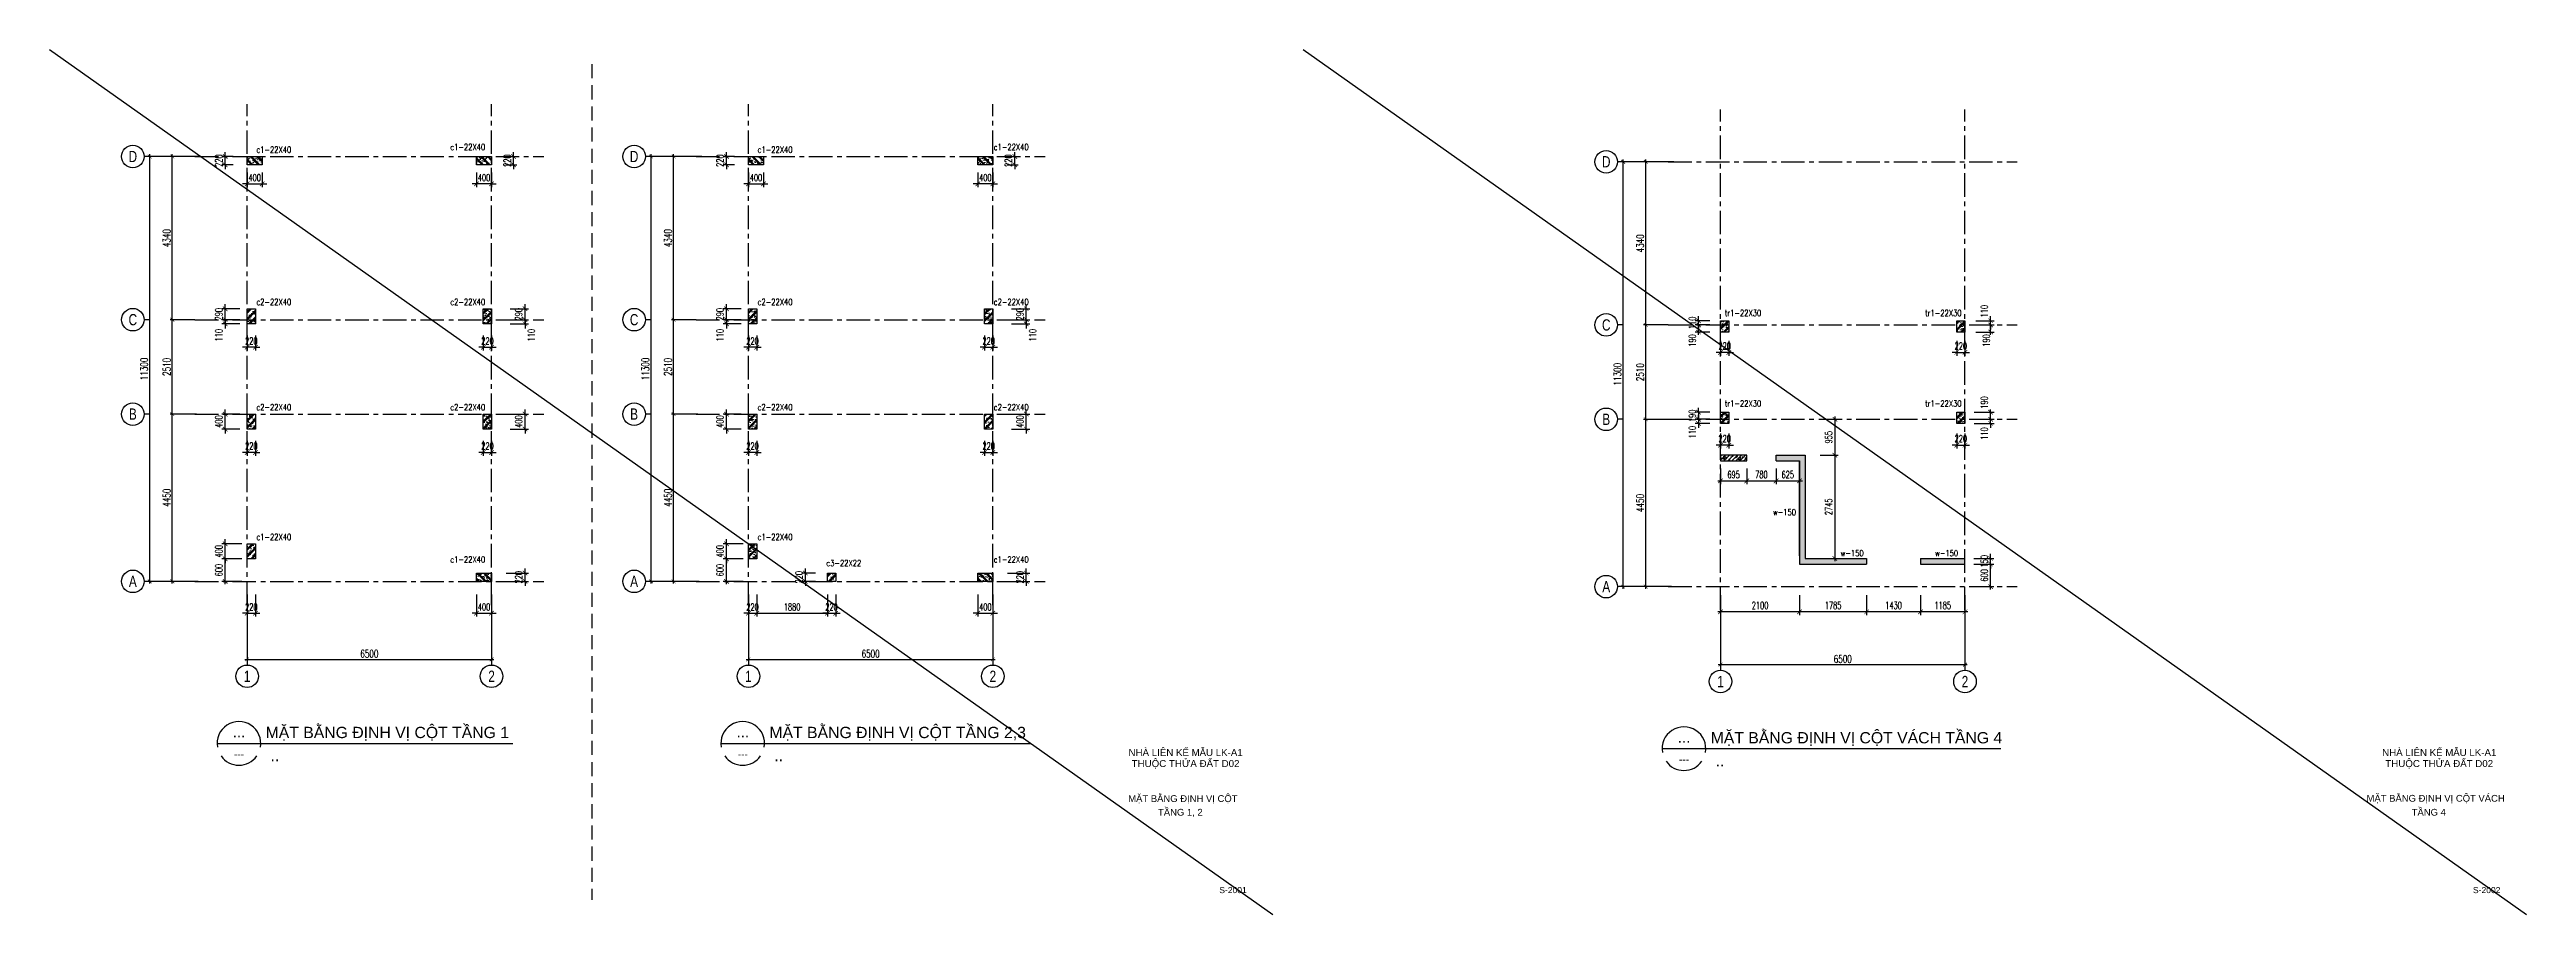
# Model space of a CAD drawing. Header units: millimetres. Extents: x -529861 to -223882, y -171969 to 61504.
# Drawn here: x -472310 to -406438, y -31442 to -8438 of the extents above; entities that cross this region are included whole.
import ezdxf
from ezdxf.enums import TextEntityAlignment as Align

# ---------------------------------------------------------------- set-up
doc = ezdxf.new("R2010")
doc.units = ezdxf.units.MM
doc.header["$LTSCALE"] = 5000
doc.linetypes.add('CENTER', pattern=[2, 1.25, -0.25, 0.25, -0.25])
doc.linetypes.add('HIDDEN', pattern=[0.375, 0.25, -0.125])
doc.layers.get('Defpoints').update_dxf_attribs({"color": 143})
for name, color, linetype, lineweight in [('G-ANNO-TTLB', 7, 'Continuous', 18), ('KC-COT-HATCH', 13, 'Continuous', 15), ('KC-COT-NETCAT', 2, 'Continuous', 30), ('S- Dim', 1, 'Continuous', 18), ('S-text', 2, 'Continuous', 20), ('S-TEXT35', 3, 'Continuous', 30)]:
    doc.layers.add(name, color=color, linetype=linetype, lineweight=lineweight)
for name, color, linetype in [('KC ICC-COTVACH', 3, 'Continuous'), ('KCS_AXIS', 18, 'CENTER'), ('KCS_BORDER', 3, 'Continuous'), ('KCS_CHI', 1, 'Continuous'), ('KCS_DIM', 1, 'Continuous'), ('KCS_HIDDEN', 8, 'HIDDEN'), ('KCS_TEXT', 2, 'Continuous'), ('KCS_TEXT_BANVE_SO', 1, 'Continuous'), ('KCS_TEXT_BANVE_TEN', 162, 'Continuous')]:
    doc.layers.add(name, color=color, linetype=linetype)
doc.layers.add('KCS_Plotter', color=11, linetype='Continuous', plot=False)
doc.styles.add('.VnArialH', font='')
doc.styles.add('Arial_13', font='arial.ttf', dxfattribs={"height": 2.5})
doc.styles.add('Arial_14', font='arial.ttf', dxfattribs={"height": 2.5})
doc.styles.add('s-text', font='vnsimli.shx', dxfattribs={"width": 0.7})
doc.styles.add('style1', font='arial.ttf', dxfattribs={"width": 0.75})
doc.styles.add('VNAVANTH', font='')
doc.styles.add('vnsimpli', font='vnsimli.shx', dxfattribs={"width": 0.65})
doc.styles.get('.VnArialH').set_extended_font_data('.VnArialH')
doc.styles.get('VNAVANTH').set_extended_font_data('.VnAvantH')
doc.dimstyles.new('1-100s', dxfattribs={"dimtxt": 200, "dimasz": 100, "dimexe": 60, "dimexo": 0, "dimgap": 50, "dimtad": 1, "dimdec": 0, "dimzin": 0, "dimdsep": 46, "dimtxsty": 's-text', "dimblk1": 'ARCHTICK', "dimblk2": 'ARCHTICK', "dimsah": 1, "dimcen": 80, "dimdle": 60, "dimclrd": 9, "dimclre": 9, "dimclrt": 2, "dimadec": 0, "dimazin": 0, "dimtfac": 0.0001, "dimtdec": 0, "dimtix": 1, "dimtmove": 1, "dimatfit": 3, "dimldrblk": 'ARCHTICK', "dimfxl": 200, "dimtolj": 1, "dimtzin": 0, "dimarcsym": 0})
doc.dimstyles.new('KCS_DIM75', dxfattribs={"dimscale": 75, "dimtxt": 2.5, "dimasz": 1.6, "dimexe": 1.2, "dimexo": 0, "dimgap": 1, "dimtad": 1, "dimdec": 0, "dimzin": 0, "dimdsep": 46, "dimtxsty": 'vnsimpli', "dimblk": 'ARCHTICK', "dimcen": 0, "dimdle": 1, "dimclrd": 256, "dimclre": 256, "dimclrt": 2, "dimadec": 0, "dimazin": 0, "dimtfac": 1, "dimtdec": 0, "dimtix": 1, "dimtmove": 2, "dimatfit": 3, "dimfxl": 1, "dimtolj": 1, "dimtzin": 0, "dimarcsym": 0})
pattern_1 = [(0, (-500566.4, 15923.12), (0, 259.8076), [6.25, -143.75]), (0, (-500566.4, 15933.94), (0, 259.8076), [6.25, -143.75]), (120, (-500566.4, 15923.12), (-225, -129.9038), [6.25, -143.75]), (120, (-500557.02, 15928.53), (-225, -129.9038), [6.25, -143.75]), (0, (-500491.4, 16053.02), (0, 259.8076), [6.25, -143.75]), (0, (-500491.4, 16063.85), (0, 259.8076), [6.25, -143.75]), (120, (-500491.4, 16053.02), (-225, -129.9038), [6.25, -143.75]), (120, (-500482.02, 16058.44), (-225, -129.9038), [6.25, -143.75]), (60, (-500560.14, 15923.12), (-225, 129.9038), [6.25, -143.75]), (60, (-500569.52, 15928.53), (-225, 129.9038), [6.25, -143.75]), (60, (-500485.14, 15793.22), (-225, 129.9038), [6.25, -143.75]), (60, (-500494.52, 15798.63), (-225, 129.9038), [6.25, -143.75]), (45, (-500566.39, 15923.12), (-53.03301, 53.03301), []), (50, (-500566.4, 15923.12), (358.6301, -31.3761), [37.5, -412.5]), (355, (-500566.4, 15923.12), (-69.3757, 376.096), [30, -330]), (100.4514, (-500536.5, 15920.5), (289.2547, 344.7198), [31.8701, -350.571]), (46.1842, (-500566.4, 16023.1), (533.6205, -82.7595), [56.25, -618.75]), (96.6356, (-500521.9, 16016.2), (467.3314, 487.059), [47.805, -525.8565]), (351.1842, (-500566.4, 16023.1), (467.331, 487.0593), [45, -495]), (21, (-500516.4, 15998.12), (298.4535, -201.3094), [37.5, -412.5]), (326, (-500516.4, 15998.12), (121.6577, 362.575), [30, -330]), (71.4514, (-500491.52, 15981.34), (420.1113, 161.2652), [31.8701, -350.571]), (37.5, (-500566.39, 15923.12), (6.07993, 166.44693), [0, -326, 0, -335, 0, -331.25]), (7.5, (-500566.39, 15923.12), (131.53477, 197.20586), [0, -191, 0, -318.5, 0, -126.25]), (327.5, (-500677.89, 15923.12), (266.91122, -11.27744), [0, -125, 0, -390, 0, -517.5]), (317.5, (-500727.9, 15923.12), (291.5931, 50.0525), [0, -162.5, 0, -259, 0, -367.5])]

msp = doc.modelspace()

# ---------------------------------------------------------------- texts
at = {"layer": 'G-ANNO-TTLB', "lineweight": 9, "attachment_point": 1}
for s, insert, char_height, width, style in [('NHÀ LIÊN K', (-443615.74, -27041.91), 185.034, 1738.5418, 'Arial_13'), ('\\fArial|b0|i0|c254|p34|;Ế', (-442181.3, -27041.91), 185.0344, 207.6756, 'Arial_14'), ('\\fArial|b0|i0|c254|p34|;Ẫ', (-441726, -27041.91), 185.0344, 207.6756, 'Arial_14'), ('NHÀ LIÊN K', (-410275.69, -27041.91), 185.034, 1738.5418, 'Arial_13'), ('\\fArial|b0|i0|c254|p34|;Ế', (-408841.25, -27041.91), 185.0344, 207.6756, 'Arial_14'), ('\\fArial|b0|i0|c254|p34|;Ẫ', (-408385.95, -27041.91), 185.0344, 207.6756, 'Arial_14'), ('THU', (-443532.52, -27335.65), 185.034, 646.7613, 'Arial_13'), ('\\fArial|b0|i0|c254|p34|;Ộ', (-442998.89, -27335.65), 185.0344, 243.2772, 'Arial_14'), ('C TH', (-442798.16, -27335.65), 185.034, 735.7651, 'Arial_13'), ('\\fArial|b0|i0|c254|p34|;Ử', (-442191.1, -27335.65), 185.0344, 267.0115, 'Arial_14'), ('A ', (-441970.79, -27335.65), 185.034, 296.6795, 'Arial_13'), (' M', (-442009.95, -27041.91), 185.034, 344.1482, 'Arial_13'), ('Đ', (-441726, -27335.65), 185.03, 225.4764, 'Arial_13'), ('\\fArial|b0|i0|c254|p34|;Ấ', (-441539.97, -27335.65), 185.0344, 207.6756, 'Arial_14'), ('U LK-A1', (-441554.65, -27041.91), 185.034, 1180.7844, 'Arial_13'), ('T D02', (-441368.62, -27335.65), 185.034, 854.4369, 'Arial_13'), ('THU', (-410192.46, -27335.65), 185.034, 646.7613, 'Arial_13'), ('\\fArial|b0|i0|c254|p34|;Ộ', (-409658.83, -27335.65), 185.0344, 243.2772, 'Arial_14'), ('C TH', (-409458.11, -27335.65), 185.034, 735.7651, 'Arial_13'), ('\\fArial|b0|i0|c254|p34|;Ử', (-408851.04, -27335.65), 185.0344, 267.0115, 'Arial_14'), ('A ', (-408630.74, -27335.65), 185.034, 296.6795, 'Arial_13'), (' M', (-408669.9, -27041.91), 185.034, 344.1482, 'Arial_13'), ('Đ', (-408385.95, -27335.65), 185.03, 225.4764, 'Arial_13'), ('\\fArial|b0|i0|c254|p34|;Ấ', (-408199.91, -27335.65), 185.0344, 207.6756, 'Arial_14'), ('U LK-A1', (-408214.6, -27041.91), 185.034, 1180.7844, 'Arial_13'), ('T D02', (-408028.56, -27335.65), 185.034, 854.4369, 'Arial_13')]:
    msp.add_mtext(s, dxfattribs=dict(at, insert=insert, char_height=char_height, width=width, style=style))
at = {"layer": 'KCS_TEXT_BANVE_SO', "linetype": 'ByBlock', "style": 'Arial_13'}
for s, p in [('S-2001', (-441200.54, -30874.57)), ('S-2002', (-407860.48, -30874.57))]:
    msp.add_text(s, height=162, dxfattribs=at).set_placement(p)
at = {"layer": 'KCS_TEXT_BANVE_TEN', "linetype": 'ByBlock', "style": 'Arial_13'}
for s, p in [('MẶT BẰNG ĐỊNH VỊ CỘT ', (-443622.95, -28449.93)), ('MẶT BẰNG ĐỊNH VỊ CỘT VÁCH ', (-410690.67, -28442.37)), ('TẦNG 1, 2', (-442829.98, -28813.4)), ('TẦNG 4', (-409489.92, -28813.4))]:
    msp.add_text(s, height=180, dxfattribs=at).set_placement(p)
at = {"layer": 'S-text', "style": 's-text', "width": 0.8}
for s, p in [('c1-22X40', (-466345.57, -11183.14, 0)), ('c1-22X40', (-461187.69, -11114.47, 0)), ('c1-22X40', (-453014.62, -11183.14, 0)), ('c1-22X40', (-446734.62, -11114.47, 0)), ('c2-22X40', (-466345.57, -15233.14, 0)), ('c2-22X40', (-461187.69, -15233.14, 0)), ('c2-22X40', (-453014.62, -15233.14, 0)), ('c2-22X40', (-446734.62, -15233.14, 0)), ('tr1-22X30', (-427272.69, -15526.7, 0)), ('tr1-22X30', (-421944.2, -15526.7, 0)), ('tr1-22X30', (-427272.69, -17934.78, 0)), ('tr1-22X30', (-421944.2, -17934.78, 0)), ('c2-22X40', (-466345.57, -18033.14, 0)), ('c2-22X40', (-461187.69, -18033.14, 0)), ('c2-22X40', (-453014.62, -18033.14, 0)), ('c2-22X40', (-446734.62, -18033.14, 0)), ('w-150', (-426169.48, -20825.98)), ('c1-22X40', (-466345.57, -21483.14, 0)), ('c1-22X40', (-453014.62, -21483.14, 0)), ('c1-22X40', (-461187.69, -22083.14, 0)), ('c3-22X22', (-451187.99, -22179.43, 0)), ('c1-22X40', (-446734.62, -22083.14, 0)), ('w-150', (-424370.09, -21915.59)), ('w-150', (-421857.97, -21915.59))]:
    msp.add_text(s, height=165, dxfattribs=at).set_placement(p, align=Align.CENTER)

# ---------------------------------------------------------------- blocks, each defined once
blk = doc.blocks.new('_ArchTick')
at = {"color": 0, "linetype": 'ByBlock', "const_width": 0.15}
blk.add_lwpolyline([(-0.5, -0.5), (0.5, 0.5)], dxfattribs=at)
blk = doc.blocks.new('*D1159')
at = {"layer": 'Defpoints', "color": 0, "ltscale": 1500, "transparency": 16777216}
for p in [(-30105, -46736), (-23605, -46736), (-23605, -48212)]:
    blk.add_point(p, dxfattribs=at)
at = {"layer": 'KCS_DIM', "color": 9, "lineweight": -2, "ltscale": 1500, "transparency": 16777216}
for p, q in [((-30105, -46736), (-30105, -48272)), ((-23605, -46736), (-23605, -48272)), ((-30165, -48212), (-23545, -48212))]:
    blk.add_line(p, q, dxfattribs=at)
at = {"layer": 'KCS_DIM', "color": 9, "lineweight": -2, "ltscale": 1500, "transparency": 16777216, "xscale": 100, "yscale": 100, "zscale": 100, "rotation": 180}
blk.add_blockref('_ArchTick', (-30105, -48212), dxfattribs=at)
at = {"layer": 'KCS_DIM', "color": 9, "lineweight": -2, "ltscale": 1500, "transparency": 16777216, "xscale": 100, "yscale": 100, "zscale": 100}
blk.add_blockref('_ArchTick', (-23605, -48212), dxfattribs=at)
at = {"layer": 'KCS_DIM', "color": 2, "ltscale": 1500, "transparency": 16777216, "insert": (-26855, -48062), "char_height": 200, "attachment_point": 5, "style": 's-text'}
blk.add_mtext('\\A1;6500', dxfattribs=at)
blk = doc.blocks.new('*D1160')
at = {"layer": 'Defpoints', "color": 0, "ltscale": 1500, "transparency": 16777216}
for p in [(-32095, -41688), (-31449, -41688), (-31412, -46138)]:
    blk.add_point(p, dxfattribs=at)
at = {"layer": 'KCS_DIM', "color": 9, "lineweight": -2, "ltscale": 1500, "transparency": 16777216}
for p, q in [((-31449, -41688), (-32155, -41688)), ((-32095, -46198), (-32095, -41628)), ((-31412, -46138), (-32155, -46138))]:
    blk.add_line(p, q, dxfattribs=at)
at = {"layer": 'KCS_DIM', "color": 9, "lineweight": -2, "ltscale": 1500, "transparency": 16777216, "xscale": 100, "yscale": 100, "zscale": 100}
for p, rotation in [((-32095, -41688), 90), ((-32095, -46138), 270)]:
    blk.add_blockref('_ArchTick', p, dxfattribs=dict(at, rotation=rotation))
at = {"layer": 'KCS_DIM', "color": 2, "ltscale": 1500, "transparency": 16777216, "insert": (-32245, -43913), "char_height": 200, "attachment_point": 5, "rotation": 90, "style": 's-text'}
blk.add_mtext('\\A1;4450', dxfattribs=at)
blk = doc.blocks.new('*D1161')
at = {"layer": 'Defpoints', "color": 0, "ltscale": 1500, "transparency": 16777216}
for p in [(-32095, -39178), (-31495, -39178), (-31449, -41688)]:
    blk.add_point(p, dxfattribs=at)
at = {"layer": 'KCS_DIM', "color": 9, "lineweight": -2, "ltscale": 1500, "transparency": 16777216}
for p, q in [((-31495, -39178), (-32155, -39178)), ((-32095, -41748), (-32095, -39118)), ((-31449, -41688), (-32155, -41688))]:
    blk.add_line(p, q, dxfattribs=at)
at = {"layer": 'KCS_DIM', "color": 9, "lineweight": -2, "ltscale": 1500, "transparency": 16777216, "xscale": 100, "yscale": 100, "zscale": 100}
for p, rotation in [((-32095, -39178), 90), ((-32095, -41688), 270)]:
    blk.add_blockref('_ArchTick', p, dxfattribs=dict(at, rotation=rotation))
at = {"layer": 'KCS_DIM', "color": 2, "ltscale": 1500, "transparency": 16777216, "insert": (-32245, -40433), "char_height": 200, "attachment_point": 5, "rotation": 90, "style": 's-text'}
blk.add_mtext('\\A1;2510', dxfattribs=at)
blk = doc.blocks.new('*D1162')
at = {"layer": 'Defpoints', "color": 0, "ltscale": 1500, "transparency": 16777216}
for p in [(-32095, -34838), (-31346, -34838), (-31495, -39178)]:
    blk.add_point(p, dxfattribs=at)
at = {"layer": 'KCS_DIM', "color": 9, "lineweight": -2, "ltscale": 1500, "transparency": 16777216}
for p, q in [((-31346, -34838), (-32155, -34838)), ((-32095, -39238), (-32095, -34778)), ((-31495, -39178), (-32155, -39178))]:
    blk.add_line(p, q, dxfattribs=at)
at = {"layer": 'KCS_DIM', "color": 9, "lineweight": -2, "ltscale": 1500, "transparency": 16777216, "xscale": 100, "yscale": 100, "zscale": 100}
for p, rotation in [((-32095, -34838), 90), ((-32095, -39178), 270)]:
    blk.add_blockref('_ArchTick', p, dxfattribs=dict(at, rotation=rotation))
at = {"layer": 'KCS_DIM', "color": 2, "ltscale": 1500, "transparency": 16777216, "insert": (-32245, -37008), "char_height": 200, "attachment_point": 5, "rotation": 90, "style": 's-text'}
blk.add_mtext('\\A1;4340', dxfattribs=at)
blk = doc.blocks.new('*D1163')
at = {"layer": 'Defpoints', "color": 0, "ltscale": 1500, "transparency": 16777216}
for p in [(-32695, -34838), (-31495, -34838), (-31495, -46138)]:
    blk.add_point(p, dxfattribs=at)
at = {"layer": 'KCS_DIM', "color": 9, "lineweight": -2, "ltscale": 1500, "transparency": 16777216}
for p, q in [((-31495, -34838), (-32755, -34838)), ((-32695, -46198), (-32695, -34778)), ((-31495, -46138), (-32755, -46138))]:
    blk.add_line(p, q, dxfattribs=at)
at = {"layer": 'KCS_DIM', "color": 9, "lineweight": -2, "ltscale": 1500, "transparency": 16777216, "xscale": 100, "yscale": 100, "zscale": 100}
for p, rotation in [((-32695, -34838), 90), ((-32695, -46138), 270)]:
    blk.add_blockref('_ArchTick', p, dxfattribs=dict(at, rotation=rotation))
at = {"layer": 'KCS_DIM', "color": 2, "ltscale": 1500, "transparency": 16777216, "insert": (-32845, -40488), "char_height": 200, "attachment_point": 5, "rotation": 90, "style": 's-text'}
blk.add_mtext('\\A1;11300', dxfattribs=at)
blk = doc.blocks.new('*U935')
at = {"layer": 'KC-COT-HATCH'}
h = blk.add_hatch(dxfattribs=at)
h.set_pattern_fill('CHAU-02', color=256, scale=30, pattern_type=2)
h.set_pattern_definition([(50, (-758.44, -466.9), (215.178, -18.826), [22.5, -247.5]), (355, (-758.44, -466.9), (-41.625, 225.658), [18, -198]), (100.451, (-740.51, -468.47), (173.553, 206.83), [19.122, -210.343]), (46.184, (-758.44, -406.9), (320.17, -49.656), [33.75, -371.25]), (96.636, (-731.76, -411.04), (280.4, 292.24), [28.68, -315.514]), (351.184, (-758.44, -406.9), (280.4, 292.24), [27, -297]), (21, (-728.44, -421.9), (179.072, -120.786), [22.5, -247.5]), (226, (-728.44, -421.9), (201.565, -109.66), [18, -198]), (71.451, (-713.52, -431.97), (252.067, 96.76), [19.122, -210.343]), (67.5, (-758.44, -466.9), (-46.775, 88.3123), [0, -195.6, 0, -201, 0, -198.75]), (4.5, (-758.44, -466.9), (85.005, 114.031), [0, -114.6, 0, -191.1, 0, -75.75]), (327.5, (-825.34, -466.9), (160.147, -6.7665), [0, -75, 0, -234, 0, -310.5]), (317.5, (-855.34, -466.9), (174.956, 30.031), [0, -97.5, 0, -155.4, 0, -220.5]), (315, (-758.44, -466.9), (90.156, 90.156), []), (315, (-758.44, -430.15), (90.156, 90.156), [])])
h.paths.add_polyline_path([(-110, 200), (-110, -200), (110, -200), (110, 200)])
at = {"layer": 'KC-COT-NETCAT'}
blk.add_lwpolyline([(-110, -200), (110, -200), (110, 200), (-110, 200)], close=True, dxfattribs=at)
blk = doc.blocks.new('*U10')
at = {"layer": 'KC-COT-HATCH'}
h = blk.add_hatch(dxfattribs=at)
h.set_pattern_fill('CHAU-02', color=256, scale=30, pattern_type=2)
h.set_pattern_definition([(50, (-758.44, -556.9), (215.178, -18.826), [22.5, -247.5]), (355, (-758.44, -556.9), (-41.625, 225.658), [18, -198]), (100.451, (-740.51, -558.47), (173.553, 206.83), [19.122, -210.343]), (46.184, (-758.44, -496.9), (320.17, -49.656), [33.75, -371.25]), (96.636, (-731.76, -501.04), (280.4, 292.24), [28.68, -315.514]), (351.184, (-758.44, -496.9), (280.4, 292.24), [27, -297]), (21, (-728.44, -511.9), (179.072, -120.786), [22.5, -247.5]), (226, (-728.44, -511.9), (201.565, -109.66), [18, -198]), (71.451, (-713.52, -521.97), (252.067, 96.76), [19.122, -210.343]), (67.5, (-758.44, -556.9), (-46.775, 88.3123), [0, -195.6, 0, -201, 0, -198.75]), (4.5, (-758.44, -556.9), (85.005, 114.031), [0, -114.6, 0, -191.1, 0, -75.75]), (327.5, (-825.34, -556.9), (160.147, -6.7665), [0, -75, 0, -234, 0, -310.5]), (317.5, (-855.34, -556.9), (174.956, 30.031), [0, -97.5, 0, -155.4, 0, -220.5]), (315, (-758.44, -556.9), (90.156, 90.156), []), (315, (-758.44, -520.15), (90.156, 90.156), [])])
h.paths.add_polyline_path([(-110, 110), (-110, -110), (110, -110), (110, 110)])
at = {"layer": 'KC-COT-NETCAT'}
blk.add_lwpolyline([(-110, -110), (110, -110), (110, 110), (-110, 110)], close=True, dxfattribs=at)
blk = doc.blocks.new('*U20')
blk.add_line((1, 0), (123.3, 0))
for major_axis, start_param, end_param in [((9.04, 0), -0.176637, 3.316767), ((-9.04, 0.01), 0.612827, 2.529211)]:
    blk.add_ellipse((10, 0), major_axis=major_axis, ratio=1, start_param=start_param, end_param=end_param)
at = {"layer": 'S-TEXT35', "style": 'VNAVANTH'}
for tag, height, p in [('VIEW-NUMBER', 5, (10, 1.5)), ('SHEET_NUMBER', 2.5, (10, -5))]:
    blk.add_attdef(tag, text='', height=height, dxfattribs=at).set_placement(p, align=Align.CENTER)
for tag, p in [('VIET_NAME', (21.6, 3.3)), ('ENGLISH_NAME', (21.6, -7.8))]:
    blk.add_attdef(tag, p, '', height=5, dxfattribs=at)
blk = doc.blocks.new('*U21')
blk.add_line((1, 0), (129.2, 0))
for major_axis, start_param, end_param in [((9.04, 0), -0.176637, 3.316767), ((-9.04, 0.01), 0.612827, 2.529211)]:
    blk.add_ellipse((10, 0), major_axis=major_axis, ratio=1, start_param=start_param, end_param=end_param)
at = {"layer": 'S-TEXT35', "style": 'VNAVANTH'}
for tag, height, p in [('VIEW-NUMBER', 5, (10, 1.5)), ('SHEET_NUMBER', 2.5, (10, -5))]:
    blk.add_attdef(tag, text='', height=height, dxfattribs=at).set_placement(p, align=Align.CENTER)
for tag, p in [('VIET_NAME', (21.6, 3.3)), ('ENGLISH_NAME', (21.6, -7.8))]:
    blk.add_attdef(tag, p, '', height=5, dxfattribs=at)
blk = doc.blocks.new('*D34')
at = {"layer": 'Defpoints', "color": 0, "linetype": 'ByBlock', "ltscale": 1500, "transparency": 16777216}
for p in [(-467639, -21983), (-467196, -21983), (-467196, -22583)]:
    blk.add_point(p, dxfattribs=at)
at = {"layer": 'KCS_DIM', "linetype": 'ByBlock', "lineweight": -2, "ltscale": 1500, "transparency": 16777216}
for p, q in [((-467196, -21983), (-467729, -21983)), ((-467639, -22658), (-467639, -21908)), ((-467196, -22583), (-467729, -22583))]:
    blk.add_line(p, q, dxfattribs=at)
at = {"layer": 'KCS_DIM', "linetype": 'ByBlock', "lineweight": -2, "ltscale": 1500, "transparency": 16777216, "xscale": 120, "yscale": 120, "zscale": 120}
for p, rotation in [((-467639, -21983), 90), ((-467639, -22583), 270)]:
    blk.add_blockref('_ArchTick', p, dxfattribs=dict(at, rotation=rotation))
at = {"layer": 'KCS_DIM', "color": 2, "linetype": 'ByBlock', "ltscale": 1500, "transparency": 16777216, "insert": (-467808, -22283), "char_height": 187.5, "attachment_point": 5, "rotation": 90, "style": 'vnsimpli'}
blk.add_mtext('\\A1;600', dxfattribs=at)
blk = doc.blocks.new('*D1012')
at = {"layer": 'Defpoints', "color": 0, "linetype": 'ByBlock', "ltscale": 1500, "transparency": 16777216}
for p in [(-467639, -21583), (-467196, -21583), (-467196, -21983)]:
    blk.add_point(p, dxfattribs=at)
at = {"layer": 'KCS_DIM', "linetype": 'ByBlock', "lineweight": -2, "ltscale": 1500, "transparency": 16777216}
for p, q in [((-467196, -21583), (-467729, -21583)), ((-467639, -21583), (-467639, -21463)), ((-467639, -21983), (-467639, -21583)), ((-467196, -21983), (-467729, -21983)), ((-467639, -21983), (-467639, -22103))]:
    blk.add_line(p, q, dxfattribs=at)
at = {"layer": 'KCS_DIM', "linetype": 'ByBlock', "lineweight": -2, "ltscale": 1500, "transparency": 16777216, "xscale": 120, "yscale": 120, "zscale": 120}
for p, rotation in [((-467639, -21583), 270), ((-467639, -21983), 90)]:
    blk.add_blockref('_ArchTick', p, dxfattribs=dict(at, rotation=rotation))
at = {"layer": 'KCS_DIM', "color": 2, "linetype": 'ByBlock', "ltscale": 1500, "transparency": 16777216, "insert": (-467808, -21783), "char_height": 187.5, "attachment_point": 5, "rotation": 90, "style": 'vnsimpli'}
blk.add_mtext('\\A1;400', dxfattribs=at)
blk = doc.blocks.new('*D1013')
at = {"layer": 'Defpoints', "color": 0, "linetype": 'ByBlock', "ltscale": 1500, "transparency": 16777216}
for p in [(-467054, -22928), (-466834, -22928), (-466834, -23430)]:
    blk.add_point(p, dxfattribs=at)
at = {"layer": 'KCS_DIM', "linetype": 'ByBlock', "lineweight": -2, "ltscale": 1500, "transparency": 16777216}
for p, q in [((-467054, -22928), (-467054, -23520)), ((-466834, -22928), (-466834, -23520)), ((-467054, -23430), (-467174, -23430)), ((-467054, -23430), (-466834, -23430)), ((-466834, -23430), (-466714, -23430))]:
    blk.add_line(p, q, dxfattribs=at)
at = {"layer": 'KCS_DIM', "linetype": 'ByBlock', "lineweight": -2, "ltscale": 1500, "transparency": 16777216, "xscale": 120, "yscale": 120, "zscale": 120}
blk.add_blockref('_ArchTick', (-467054, -23430), dxfattribs=at)
at = {"layer": 'KCS_DIM', "linetype": 'ByBlock', "lineweight": -2, "ltscale": 1500, "transparency": 16777216, "xscale": 120, "yscale": 120, "zscale": 120, "rotation": 180}
blk.add_blockref('_ArchTick', (-466834, -23430), dxfattribs=at)
at = {"layer": 'KCS_DIM', "color": 2, "linetype": 'ByBlock', "ltscale": 1500, "transparency": 16777216, "insert": (-466944, -23262), "char_height": 187.5, "attachment_point": 5, "style": 'vnsimpli'}
blk.add_mtext('\\A1;220', dxfattribs=at)
blk = doc.blocks.new('*D1014')
at = {"layer": 'Defpoints', "color": 0, "linetype": 'ByBlock', "ltscale": 1500, "transparency": 16777216}
for p in [(-460954, -22928), (-460554, -22928), (-460554, -23430)]:
    blk.add_point(p, dxfattribs=at)
at = {"layer": 'KCS_DIM', "linetype": 'ByBlock', "lineweight": -2, "ltscale": 1500, "transparency": 16777216}
for p, q in [((-460954, -22928), (-460954, -23520)), ((-460554, -22928), (-460554, -23520)), ((-460954, -23430), (-461074, -23430)), ((-460954, -23430), (-460554, -23430)), ((-460554, -23430), (-460434, -23430))]:
    blk.add_line(p, q, dxfattribs=at)
at = {"layer": 'KCS_DIM', "linetype": 'ByBlock', "lineweight": -2, "ltscale": 1500, "transparency": 16777216, "xscale": 120, "yscale": 120, "zscale": 120}
blk.add_blockref('_ArchTick', (-460954, -23430), dxfattribs=at)
at = {"layer": 'KCS_DIM', "linetype": 'ByBlock', "lineweight": -2, "ltscale": 1500, "transparency": 16777216, "xscale": 120, "yscale": 120, "zscale": 120, "rotation": 180}
blk.add_blockref('_ArchTick', (-460554, -23430), dxfattribs=at)
at = {"layer": 'KCS_DIM', "color": 2, "linetype": 'ByBlock', "ltscale": 1500, "transparency": 16777216, "insert": (-460754, -23262), "char_height": 187.5, "attachment_point": 5, "style": 'vnsimpli'}
blk.add_mtext('\\A1;400', dxfattribs=at)
blk = doc.blocks.new('*D1015')
at = {"layer": 'Defpoints', "color": 0, "linetype": 'ByBlock', "ltscale": 1500, "transparency": 16777216}
for p in [(-460169, -22363), (-459665, -22363), (-460169, -22583)]:
    blk.add_point(p, dxfattribs=at)
at = {"layer": 'KCS_DIM', "linetype": 'ByBlock', "lineweight": -2, "ltscale": 1500, "transparency": 16777216}
for p, q in [((-460169, -22363), (-459575, -22363)), ((-459665, -22363), (-459665, -22243)), ((-459665, -22583), (-459665, -22363)), ((-460169, -22583), (-459575, -22583)), ((-459665, -22583), (-459665, -22703))]:
    blk.add_line(p, q, dxfattribs=at)
at = {"layer": 'KCS_DIM', "linetype": 'ByBlock', "lineweight": -2, "ltscale": 1500, "transparency": 16777216, "xscale": 120, "yscale": 120, "zscale": 120}
for p, rotation in [((-459665, -22363), 270), ((-459665, -22583), 90)]:
    blk.add_blockref('_ArchTick', p, dxfattribs=dict(at, rotation=rotation))
at = {"layer": 'KCS_DIM', "color": 2, "linetype": 'ByBlock', "ltscale": 1500, "transparency": 16777216, "insert": (-459833, -22473), "char_height": 187.5, "attachment_point": 5, "rotation": 90, "style": 'vnsimpli'}
blk.add_mtext('\\A1;220', dxfattribs=at)
blk = doc.blocks.new('*D1016')
at = {"layer": 'Defpoints', "color": 0, "linetype": 'ByBlock', "ltscale": 1500, "transparency": 16777216}
for p in [(-460058, -18133), (-459665, -18133), (-460058, -18533)]:
    blk.add_point(p, dxfattribs=at)
at = {"layer": 'KCS_DIM', "linetype": 'ByBlock', "lineweight": -2, "ltscale": 1500, "transparency": 16777216}
for p, q in [((-460058, -18133), (-459575, -18133)), ((-459665, -18133), (-459665, -18013)), ((-459665, -18533), (-459665, -18133)), ((-460058, -18533), (-459575, -18533)), ((-459665, -18533), (-459665, -18653))]:
    blk.add_line(p, q, dxfattribs=at)
at = {"layer": 'KCS_DIM', "linetype": 'ByBlock', "lineweight": -2, "ltscale": 1500, "transparency": 16777216, "xscale": 120, "yscale": 120, "zscale": 120}
for p, rotation in [((-459665, -18133), 270), ((-459665, -18533), 90)]:
    blk.add_blockref('_ArchTick', p, dxfattribs=dict(at, rotation=rotation))
at = {"layer": 'KCS_DIM', "color": 2, "linetype": 'ByBlock', "ltscale": 1500, "transparency": 16777216, "insert": (-459833, -18333), "char_height": 187.5, "attachment_point": 5, "rotation": 90, "style": 'vnsimpli'}
blk.add_mtext('\\A1;400', dxfattribs=at)
blk = doc.blocks.new('*D1017')
at = {"layer": 'Defpoints', "color": 0, "linetype": 'ByBlock', "ltscale": 1500, "transparency": 16777216}
for p in [(-460774, -18844), (-460554, -18844), (-460554, -19155)]:
    blk.add_point(p, dxfattribs=at)
at = {"layer": 'KCS_DIM', "linetype": 'ByBlock', "lineweight": -2, "ltscale": 1500, "transparency": 16777216}
for p, q in [((-460774, -18844), (-460774, -19245)), ((-460554, -18844), (-460554, -19245)), ((-460774, -19155), (-460894, -19155)), ((-460774, -19155), (-460554, -19155)), ((-460554, -19155), (-460434, -19155))]:
    blk.add_line(p, q, dxfattribs=at)
at = {"layer": 'KCS_DIM', "linetype": 'ByBlock', "lineweight": -2, "ltscale": 1500, "transparency": 16777216, "xscale": 120, "yscale": 120, "zscale": 120}
blk.add_blockref('_ArchTick', (-460774, -19155), dxfattribs=at)
at = {"layer": 'KCS_DIM', "linetype": 'ByBlock', "lineweight": -2, "ltscale": 1500, "transparency": 16777216, "xscale": 120, "yscale": 120, "zscale": 120, "rotation": 180}
blk.add_blockref('_ArchTick', (-460554, -19155), dxfattribs=at)
at = {"layer": 'KCS_DIM', "color": 2, "linetype": 'ByBlock', "ltscale": 1500, "transparency": 16777216, "insert": (-460664, -18986), "char_height": 187.5, "attachment_point": 5, "style": 'vnsimpli'}
blk.add_mtext('\\A1;220', dxfattribs=at)
blk = doc.blocks.new('*D1018')
at = {"layer": 'Defpoints', "color": 0, "linetype": 'ByBlock', "ltscale": 1500, "transparency": 16777216}
for p in [(-467639, -18133), (-467245, -18133), (-467245, -18533)]:
    blk.add_point(p, dxfattribs=at)
at = {"layer": 'KCS_DIM', "linetype": 'ByBlock', "lineweight": -2, "ltscale": 1500, "transparency": 16777216}
for p, q in [((-467245, -18133), (-467729, -18133)), ((-467639, -18133), (-467639, -18013)), ((-467639, -18533), (-467639, -18133)), ((-467245, -18533), (-467729, -18533)), ((-467639, -18533), (-467639, -18653))]:
    blk.add_line(p, q, dxfattribs=at)
at = {"layer": 'KCS_DIM', "linetype": 'ByBlock', "lineweight": -2, "ltscale": 1500, "transparency": 16777216, "xscale": 120, "yscale": 120, "zscale": 120}
for p, rotation in [((-467639, -18133), 270), ((-467639, -18533), 90)]:
    blk.add_blockref('_ArchTick', p, dxfattribs=dict(at, rotation=rotation))
at = {"layer": 'KCS_DIM', "color": 2, "linetype": 'ByBlock', "ltscale": 1500, "transparency": 16777216, "insert": (-467808, -18333), "char_height": 187.5, "attachment_point": 5, "rotation": 90, "style": 'vnsimpli'}
blk.add_mtext('\\A1;400', dxfattribs=at)
blk = doc.blocks.new('*D1019')
at = {"layer": 'Defpoints', "color": 0, "linetype": 'ByBlock', "ltscale": 1500, "transparency": 16777216}
for p in [(-467054, -18844), (-466834, -18844), (-467054, -19155)]:
    blk.add_point(p, dxfattribs=at)
at = {"layer": 'KCS_DIM', "linetype": 'ByBlock', "lineweight": -2, "ltscale": 1500, "transparency": 16777216}
for p, q in [((-467054, -18844), (-467054, -19245)), ((-466834, -18844), (-466834, -19245)), ((-467054, -19155), (-467174, -19155)), ((-466834, -19155), (-467054, -19155)), ((-466834, -19155), (-466714, -19155))]:
    blk.add_line(p, q, dxfattribs=at)
at = {"layer": 'KCS_DIM', "linetype": 'ByBlock', "lineweight": -2, "ltscale": 1500, "transparency": 16777216, "xscale": 120, "yscale": 120, "zscale": 120}
blk.add_blockref('_ArchTick', (-467054, -19155), dxfattribs=at)
at = {"layer": 'KCS_DIM', "linetype": 'ByBlock', "lineweight": -2, "ltscale": 1500, "transparency": 16777216, "xscale": 120, "yscale": 120, "zscale": 120, "rotation": 180}
blk.add_blockref('_ArchTick', (-466834, -19155), dxfattribs=at)
at = {"layer": 'KCS_DIM', "color": 2, "linetype": 'ByBlock', "ltscale": 1500, "transparency": 16777216, "insert": (-466944, -18986), "char_height": 187.5, "attachment_point": 5, "style": 'vnsimpli'}
blk.add_mtext('\\A1;220', dxfattribs=at)
blk = doc.blocks.new('*D1020')
at = {"layer": 'Defpoints', "color": 0, "linetype": 'ByBlock', "ltscale": 1500, "transparency": 16777216}
for p in [(-467639, -15623), (-467245, -15623), (-467245, -15733)]:
    blk.add_point(p, dxfattribs=at)
at = {"layer": 'KCS_DIM', "linetype": 'ByBlock', "lineweight": -2, "ltscale": 1500, "transparency": 16777216}
for p, q in [((-467245, -15623), (-467729, -15623)), ((-467245, -15733), (-467729, -15733)), ((-467639, -15623), (-467639, -15503)), ((-467639, -15733), (-467639, -15623)), ((-467639, -15733), (-467639, -15853))]:
    blk.add_line(p, q, dxfattribs=at)
at = {"layer": 'KCS_DIM', "linetype": 'ByBlock', "lineweight": -2, "ltscale": 1500, "transparency": 16777216, "xscale": 120, "yscale": 120, "zscale": 120}
for p, rotation in [((-467639, -15623), 270), ((-467639, -15733), 90)]:
    blk.add_blockref('_ArchTick', p, dxfattribs=dict(at, rotation=rotation))
at = {"layer": 'KCS_DIM', "color": 2, "linetype": 'ByBlock', "ltscale": 1500, "transparency": 16777216, "insert": (-467808, -16035), "char_height": 187.5, "attachment_point": 5, "rotation": 90, "style": 'vnsimpli'}
blk.add_mtext('\\A1;110', dxfattribs=at)
blk = doc.blocks.new('*D1021')
at = {"layer": 'Defpoints', "color": 0, "linetype": 'ByBlock', "ltscale": 1500, "transparency": 16777216}
for p in [(-467639, -15333), (-467245, -15333), (-467245, -15623)]:
    blk.add_point(p, dxfattribs=at)
at = {"layer": 'KCS_DIM', "linetype": 'ByBlock', "lineweight": -2, "ltscale": 1500, "transparency": 16777216}
for p, q in [((-467245, -15333), (-467729, -15333)), ((-467245, -15623), (-467729, -15623)), ((-467639, -15333), (-467639, -15213)), ((-467639, -15623), (-467639, -15333)), ((-467639, -15623), (-467639, -15743))]:
    blk.add_line(p, q, dxfattribs=at)
at = {"layer": 'KCS_DIM', "linetype": 'ByBlock', "lineweight": -2, "ltscale": 1500, "transparency": 16777216, "xscale": 120, "yscale": 120, "zscale": 120}
for p, rotation in [((-467639, -15333), 270), ((-467639, -15623), 90)]:
    blk.add_blockref('_ArchTick', p, dxfattribs=dict(at, rotation=rotation))
at = {"layer": 'KCS_DIM', "color": 2, "linetype": 'ByBlock', "ltscale": 1500, "transparency": 16777216, "insert": (-467808, -15478), "char_height": 187.5, "attachment_point": 5, "rotation": 90, "style": 'vnsimpli'}
blk.add_mtext('\\A1;290', dxfattribs=at)
blk = doc.blocks.new('*D1022')
at = {"layer": 'Defpoints', "color": 0, "linetype": 'ByBlock', "ltscale": 1500, "transparency": 16777216}
for p in [(-467054, -16044), (-467054, -16355), (-466834, -16044)]:
    blk.add_point(p, dxfattribs=at)
at = {"layer": 'KCS_DIM', "linetype": 'ByBlock', "lineweight": -2, "ltscale": 1500, "transparency": 16777216}
for p, q in [((-467054, -16355), (-467174, -16355)), ((-467054, -16044), (-467054, -16445)), ((-466834, -16355), (-467054, -16355)), ((-466834, -16044), (-466834, -16445)), ((-466834, -16355), (-466714, -16355))]:
    blk.add_line(p, q, dxfattribs=at)
at = {"layer": 'KCS_DIM', "linetype": 'ByBlock', "lineweight": -2, "ltscale": 1500, "transparency": 16777216, "xscale": 120, "yscale": 120, "zscale": 120}
blk.add_blockref('_ArchTick', (-467054, -16355), dxfattribs=at)
at = {"layer": 'KCS_DIM', "linetype": 'ByBlock', "lineweight": -2, "ltscale": 1500, "transparency": 16777216, "xscale": 120, "yscale": 120, "zscale": 120, "rotation": 180}
blk.add_blockref('_ArchTick', (-466834, -16355), dxfattribs=at)
at = {"layer": 'KCS_DIM', "color": 2, "linetype": 'ByBlock', "ltscale": 1500, "transparency": 16777216, "insert": (-466944, -16186), "char_height": 187.5, "attachment_point": 5, "style": 'vnsimpli'}
blk.add_mtext('\\A1;220', dxfattribs=at)
blk = doc.blocks.new('*D1024')
at = {"layer": 'Defpoints', "color": 0, "linetype": 'ByBlock', "ltscale": 1500, "transparency": 16777216}
for p in [(-460058, -15623), (-460058, -15733), (-459665, -15623)]:
    blk.add_point(p, dxfattribs=at)
at = {"layer": 'KCS_DIM', "linetype": 'ByBlock', "lineweight": -2, "ltscale": 1500, "transparency": 16777216}
for p, q in [((-460058, -15623), (-459575, -15623)), ((-460058, -15733), (-459575, -15733)), ((-459665, -15623), (-459665, -15503)), ((-459665, -15733), (-459665, -15623)), ((-459665, -15733), (-459665, -15853))]:
    blk.add_line(p, q, dxfattribs=at)
at = {"layer": 'KCS_DIM', "linetype": 'ByBlock', "lineweight": -2, "ltscale": 1500, "transparency": 16777216, "xscale": 120, "yscale": 120, "zscale": 120}
for p, rotation in [((-459665, -15623), 270), ((-459665, -15733), 90)]:
    blk.add_blockref('_ArchTick', p, dxfattribs=dict(at, rotation=rotation))
at = {"layer": 'KCS_DIM', "color": 2, "linetype": 'ByBlock', "ltscale": 1500, "transparency": 16777216, "insert": (-459496, -16035), "char_height": 187.5, "attachment_point": 5, "rotation": 90, "style": 'vnsimpli'}
blk.add_mtext('\\A1;110', dxfattribs=at)
blk = doc.blocks.new('*D1025')
at = {"layer": 'Defpoints', "color": 0, "linetype": 'ByBlock', "ltscale": 1500, "transparency": 16777216}
for p in [(-460058, -15333), (-460058, -15623), (-459665, -15333)]:
    blk.add_point(p, dxfattribs=at)
at = {"layer": 'KCS_DIM', "linetype": 'ByBlock', "lineweight": -2, "ltscale": 1500, "transparency": 16777216}
for p, q in [((-460058, -15333), (-459575, -15333)), ((-460058, -15623), (-459575, -15623)), ((-459665, -15333), (-459665, -15213)), ((-459665, -15623), (-459665, -15333)), ((-459665, -15623), (-459665, -15743))]:
    blk.add_line(p, q, dxfattribs=at)
at = {"layer": 'KCS_DIM', "linetype": 'ByBlock', "lineweight": -2, "ltscale": 1500, "transparency": 16777216, "xscale": 120, "yscale": 120, "zscale": 120}
for p, rotation in [((-459665, -15333), 270), ((-459665, -15623), 90)]:
    blk.add_blockref('_ArchTick', p, dxfattribs=dict(at, rotation=rotation))
at = {"layer": 'KCS_DIM', "color": 2, "linetype": 'ByBlock', "ltscale": 1500, "transparency": 16777216, "insert": (-459833, -15478), "char_height": 187.5, "attachment_point": 5, "rotation": 90, "style": 'vnsimpli'}
blk.add_mtext('\\A1;290', dxfattribs=at)
blk = doc.blocks.new('*D1023')
at = {"layer": 'Defpoints', "color": 0, "linetype": 'ByBlock', "ltscale": 1500, "transparency": 16777216}
for p in [(-460774, -16044), (-460554, -16044), (-460554, -16355)]:
    blk.add_point(p, dxfattribs=at)
at = {"layer": 'KCS_DIM', "linetype": 'ByBlock', "lineweight": -2, "ltscale": 1500, "transparency": 16777216}
for p, q in [((-460774, -16355), (-460894, -16355)), ((-460774, -16044), (-460774, -16445)), ((-460774, -16355), (-460554, -16355)), ((-460554, -16044), (-460554, -16445)), ((-460554, -16355), (-460434, -16355))]:
    blk.add_line(p, q, dxfattribs=at)
at = {"layer": 'KCS_DIM', "linetype": 'ByBlock', "lineweight": -2, "ltscale": 1500, "transparency": 16777216, "xscale": 120, "yscale": 120, "zscale": 120}
blk.add_blockref('_ArchTick', (-460774, -16355), dxfattribs=at)
at = {"layer": 'KCS_DIM', "linetype": 'ByBlock', "lineweight": -2, "ltscale": 1500, "transparency": 16777216, "xscale": 120, "yscale": 120, "zscale": 120, "rotation": 180}
blk.add_blockref('_ArchTick', (-460554, -16355), dxfattribs=at)
at = {"layer": 'KCS_DIM', "color": 2, "linetype": 'ByBlock', "ltscale": 1500, "transparency": 16777216, "insert": (-460664, -16186), "char_height": 187.5, "attachment_point": 5, "style": 'vnsimpli'}
blk.add_mtext('\\A1;220', dxfattribs=at)
blk = doc.blocks.new('*D1026')
at = {"layer": 'Defpoints', "color": 0, "linetype": 'ByBlock', "ltscale": 1500, "transparency": 16777216}
for p in [(-467054, -11706), (-466654, -11706), (-466654, -12011)]:
    blk.add_point(p, dxfattribs=at)
at = {"layer": 'KCS_DIM', "linetype": 'ByBlock', "lineweight": -2, "ltscale": 1500, "transparency": 16777216}
for p, q in [((-467054, -11706), (-467054, -12101)), ((-466654, -11706), (-466654, -12101)), ((-467054, -12011), (-467174, -12011)), ((-467054, -12011), (-466654, -12011)), ((-466654, -12011), (-466534, -12011))]:
    blk.add_line(p, q, dxfattribs=at)
at = {"layer": 'KCS_DIM', "linetype": 'ByBlock', "lineweight": -2, "ltscale": 1500, "transparency": 16777216, "xscale": 120, "yscale": 120, "zscale": 120}
blk.add_blockref('_ArchTick', (-467054, -12011), dxfattribs=at)
at = {"layer": 'KCS_DIM', "linetype": 'ByBlock', "lineweight": -2, "ltscale": 1500, "transparency": 16777216, "xscale": 120, "yscale": 120, "zscale": 120, "rotation": 180}
blk.add_blockref('_ArchTick', (-466654, -12011), dxfattribs=at)
at = {"layer": 'KCS_DIM', "color": 2, "linetype": 'ByBlock', "ltscale": 1500, "transparency": 16777216, "insert": (-466854, -11842), "char_height": 187.5, "attachment_point": 5, "style": 'vnsimpli'}
blk.add_mtext('\\A1;400', dxfattribs=at)
blk = doc.blocks.new('*D1027')
at = {"layer": 'Defpoints', "color": 0, "linetype": 'ByBlock', "ltscale": 1500, "transparency": 16777216}
for p in [(-467639, -11283), (-467422, -11283), (-467422, -11503)]:
    blk.add_point(p, dxfattribs=at)
at = {"layer": 'KCS_DIM', "linetype": 'ByBlock', "lineweight": -2, "ltscale": 1500, "transparency": 16777216}
for p, q in [((-467639, -11283), (-467639, -11163)), ((-467422, -11283), (-467729, -11283)), ((-467422, -11503), (-467729, -11503)), ((-467639, -11503), (-467639, -11283)), ((-467639, -11503), (-467639, -11623))]:
    blk.add_line(p, q, dxfattribs=at)
at = {"layer": 'KCS_DIM', "linetype": 'ByBlock', "lineweight": -2, "ltscale": 1500, "transparency": 16777216, "xscale": 120, "yscale": 120, "zscale": 120}
for p, rotation in [((-467639, -11283), 270), ((-467639, -11503), 90)]:
    blk.add_blockref('_ArchTick', p, dxfattribs=dict(at, rotation=rotation))
at = {"layer": 'KCS_DIM', "color": 2, "linetype": 'ByBlock', "ltscale": 1500, "transparency": 16777216, "insert": (-467808, -11393), "char_height": 187.5, "attachment_point": 5, "rotation": 90, "style": 'vnsimpli'}
blk.add_mtext('\\A1;220', dxfattribs=at)
blk = doc.blocks.new('*D1029')
at = {"layer": 'Defpoints', "color": 0, "linetype": 'ByBlock', "ltscale": 1500, "transparency": 16777216}
for p in [(-460954, -11706), (-460554, -11706), (-460954, -12011)]:
    blk.add_point(p, dxfattribs=at)
at = {"layer": 'KCS_DIM', "linetype": 'ByBlock', "lineweight": -2, "ltscale": 1500, "transparency": 16777216}
for p, q in [((-460954, -11706), (-460954, -12101)), ((-460554, -11706), (-460554, -12101)), ((-460954, -12011), (-461074, -12011)), ((-460554, -12011), (-460954, -12011)), ((-460554, -12011), (-460434, -12011))]:
    blk.add_line(p, q, dxfattribs=at)
at = {"layer": 'KCS_DIM', "linetype": 'ByBlock', "lineweight": -2, "ltscale": 1500, "transparency": 16777216, "xscale": 120, "yscale": 120, "zscale": 120}
blk.add_blockref('_ArchTick', (-460954, -12011), dxfattribs=at)
at = {"layer": 'KCS_DIM', "linetype": 'ByBlock', "lineweight": -2, "ltscale": 1500, "transparency": 16777216, "xscale": 120, "yscale": 120, "zscale": 120, "rotation": 180}
blk.add_blockref('_ArchTick', (-460554, -12011), dxfattribs=at)
at = {"layer": 'KCS_DIM', "color": 2, "linetype": 'ByBlock', "ltscale": 1500, "transparency": 16777216, "insert": (-460754, -11842), "char_height": 187.5, "attachment_point": 5, "style": 'vnsimpli'}
blk.add_mtext('\\A1;400', dxfattribs=at)
blk = doc.blocks.new('*D1028')
at = {"layer": 'Defpoints', "color": 0, "linetype": 'ByBlock', "ltscale": 1500, "transparency": 16777216}
for p in [(-460186, -11283), (-460186, -11503), (-459970, -11283)]:
    blk.add_point(p, dxfattribs=at)
at = {"layer": 'KCS_DIM', "linetype": 'ByBlock', "lineweight": -2, "ltscale": 1500, "transparency": 16777216}
for p, q in [((-459970, -11283), (-459970, -11163)), ((-460186, -11283), (-459880, -11283)), ((-460186, -11503), (-459880, -11503)), ((-459970, -11503), (-459970, -11283)), ((-459970, -11503), (-459970, -11623))]:
    blk.add_line(p, q, dxfattribs=at)
at = {"layer": 'KCS_DIM', "linetype": 'ByBlock', "lineweight": -2, "ltscale": 1500, "transparency": 16777216, "xscale": 120, "yscale": 120, "zscale": 120}
for p, rotation in [((-459970, -11283), 270), ((-459970, -11503), 90)]:
    blk.add_blockref('_ArchTick', p, dxfattribs=dict(at, rotation=rotation))
at = {"layer": 'KCS_DIM', "color": 2, "linetype": 'ByBlock', "ltscale": 1500, "transparency": 16777216, "insert": (-460139, -11393), "char_height": 187.5, "attachment_point": 5, "rotation": 90, "style": 'vnsimpli'}
blk.add_mtext('\\A1;220', dxfattribs=at)
blk = doc.blocks.new('*D1048')
at = {"layer": 'Defpoints', "color": 0, "linetype": 'ByBlock', "ltscale": 1500, "transparency": 16777216}
for p in [(-454308, -21983), (-453865, -21983), (-453865, -22583)]:
    blk.add_point(p, dxfattribs=at)
at = {"layer": 'KCS_DIM', "linetype": 'ByBlock', "lineweight": -2, "ltscale": 1500, "transparency": 16777216}
for p, q in [((-453865, -21983), (-454398, -21983)), ((-454308, -22658), (-454308, -21908)), ((-453865, -22583), (-454398, -22583))]:
    blk.add_line(p, q, dxfattribs=at)
at = {"layer": 'KCS_DIM', "linetype": 'ByBlock', "lineweight": -2, "ltscale": 1500, "transparency": 16777216, "xscale": 120, "yscale": 120, "zscale": 120}
for p, rotation in [((-454308, -21983), 90), ((-454308, -22583), 270)]:
    blk.add_blockref('_ArchTick', p, dxfattribs=dict(at, rotation=rotation))
at = {"layer": 'KCS_DIM', "color": 2, "linetype": 'ByBlock', "ltscale": 1500, "transparency": 16777216, "insert": (-454477, -22283), "char_height": 187.5, "attachment_point": 5, "rotation": 90, "style": 'vnsimpli'}
blk.add_mtext('\\A1;600', dxfattribs=at)
blk = doc.blocks.new('*D1039')
at = {"layer": 'Defpoints', "color": 0, "linetype": 'ByBlock', "ltscale": 1500, "transparency": 16777216}
for p in [(-454308, -21583), (-453865, -21583), (-453865, -21983)]:
    blk.add_point(p, dxfattribs=at)
at = {"layer": 'KCS_DIM', "linetype": 'ByBlock', "lineweight": -2, "ltscale": 1500, "transparency": 16777216}
for p, q in [((-453865, -21583), (-454398, -21583)), ((-454308, -21583), (-454308, -21463)), ((-454308, -21983), (-454308, -21583)), ((-453865, -21983), (-454398, -21983)), ((-454308, -21983), (-454308, -22103))]:
    blk.add_line(p, q, dxfattribs=at)
at = {"layer": 'KCS_DIM', "linetype": 'ByBlock', "lineweight": -2, "ltscale": 1500, "transparency": 16777216, "xscale": 120, "yscale": 120, "zscale": 120}
for p, rotation in [((-454308, -21583), 270), ((-454308, -21983), 90)]:
    blk.add_blockref('_ArchTick', p, dxfattribs=dict(at, rotation=rotation))
at = {"layer": 'KCS_DIM', "color": 2, "linetype": 'ByBlock', "ltscale": 1500, "transparency": 16777216, "insert": (-454477, -21783), "char_height": 187.5, "attachment_point": 5, "rotation": 90, "style": 'vnsimpli'}
blk.add_mtext('\\A1;400', dxfattribs=at)
blk = doc.blocks.new('*D1040')
at = {"layer": 'Defpoints', "color": 0, "linetype": 'ByBlock', "ltscale": 1500, "transparency": 16777216}
for p in [(-453723, -22928), (-453503, -22928), (-453503, -23430)]:
    blk.add_point(p, dxfattribs=at)
at = {"layer": 'KCS_DIM', "linetype": 'ByBlock', "lineweight": -2, "ltscale": 1500, "transparency": 16777216}
for p, q in [((-453723, -22928), (-453723, -23520)), ((-453503, -22928), (-453503, -23520)), ((-453723, -23430), (-453843, -23430)), ((-453723, -23430), (-453503, -23430)), ((-453503, -23430), (-453383, -23430))]:
    blk.add_line(p, q, dxfattribs=at)
at = {"layer": 'KCS_DIM', "linetype": 'ByBlock', "lineweight": -2, "ltscale": 1500, "transparency": 16777216, "xscale": 120, "yscale": 120, "zscale": 120}
blk.add_blockref('_ArchTick', (-453723, -23430), dxfattribs=at)
at = {"layer": 'KCS_DIM', "linetype": 'ByBlock', "lineweight": -2, "ltscale": 1500, "transparency": 16777216, "xscale": 120, "yscale": 120, "zscale": 120, "rotation": 180}
blk.add_blockref('_ArchTick', (-453503, -23430), dxfattribs=at)
at = {"layer": 'KCS_DIM', "color": 2, "linetype": 'ByBlock', "ltscale": 1500, "transparency": 16777216, "insert": (-453613, -23262), "char_height": 187.5, "attachment_point": 5, "style": 'vnsimpli'}
blk.add_mtext('\\A1;220', dxfattribs=at)
blk = doc.blocks.new('*D1041')
at = {"layer": 'Defpoints', "color": 0, "linetype": 'ByBlock', "ltscale": 1500, "transparency": 16777216}
for p in [(-447623, -22928), (-447223, -22928), (-447223, -23430)]:
    blk.add_point(p, dxfattribs=at)
at = {"layer": 'KCS_DIM', "linetype": 'ByBlock', "lineweight": -2, "ltscale": 1500, "transparency": 16777216}
for p, q in [((-447623, -22928), (-447623, -23520)), ((-447223, -22928), (-447223, -23520)), ((-447623, -23430), (-447743, -23430)), ((-447623, -23430), (-447223, -23430)), ((-447223, -23430), (-447103, -23430))]:
    blk.add_line(p, q, dxfattribs=at)
at = {"layer": 'KCS_DIM', "linetype": 'ByBlock', "lineweight": -2, "ltscale": 1500, "transparency": 16777216, "xscale": 120, "yscale": 120, "zscale": 120}
blk.add_blockref('_ArchTick', (-447623, -23430), dxfattribs=at)
at = {"layer": 'KCS_DIM', "linetype": 'ByBlock', "lineweight": -2, "ltscale": 1500, "transparency": 16777216, "xscale": 120, "yscale": 120, "zscale": 120, "rotation": 180}
blk.add_blockref('_ArchTick', (-447223, -23430), dxfattribs=at)
at = {"layer": 'KCS_DIM', "color": 2, "linetype": 'ByBlock', "ltscale": 1500, "transparency": 16777216, "insert": (-447423, -23262), "char_height": 187.5, "attachment_point": 5, "style": 'vnsimpli'}
blk.add_mtext('\\A1;400', dxfattribs=at)
blk = doc.blocks.new('*D1042')
at = {"layer": 'Defpoints', "color": 0, "linetype": 'ByBlock', "ltscale": 1500, "transparency": 16777216}
for p in [(-446838, -22363), (-446334, -22363), (-446838, -22583)]:
    blk.add_point(p, dxfattribs=at)
at = {"layer": 'KCS_DIM', "linetype": 'ByBlock', "lineweight": -2, "ltscale": 1500, "transparency": 16777216}
for p, q in [((-446838, -22363), (-446244, -22363)), ((-446334, -22363), (-446334, -22243)), ((-446334, -22583), (-446334, -22363)), ((-446838, -22583), (-446244, -22583)), ((-446334, -22583), (-446334, -22703))]:
    blk.add_line(p, q, dxfattribs=at)
at = {"layer": 'KCS_DIM', "linetype": 'ByBlock', "lineweight": -2, "ltscale": 1500, "transparency": 16777216, "xscale": 120, "yscale": 120, "zscale": 120}
for p, rotation in [((-446334, -22363), 270), ((-446334, -22583), 90)]:
    blk.add_blockref('_ArchTick', p, dxfattribs=dict(at, rotation=rotation))
at = {"layer": 'KCS_DIM', "color": 2, "linetype": 'ByBlock', "ltscale": 1500, "transparency": 16777216, "insert": (-446502, -22473), "char_height": 187.5, "attachment_point": 5, "rotation": 90, "style": 'vnsimpli'}
blk.add_mtext('\\A1;220', dxfattribs=at)
blk = doc.blocks.new('*D1043')
at = {"layer": 'Defpoints', "color": 0, "linetype": 'ByBlock', "ltscale": 1500, "transparency": 16777216}
for p in [(-446727, -18133), (-446334, -18133), (-446727, -18533)]:
    blk.add_point(p, dxfattribs=at)
at = {"layer": 'KCS_DIM', "linetype": 'ByBlock', "lineweight": -2, "ltscale": 1500, "transparency": 16777216}
for p, q in [((-446727, -18133), (-446244, -18133)), ((-446334, -18133), (-446334, -18013)), ((-446334, -18533), (-446334, -18133)), ((-446727, -18533), (-446244, -18533)), ((-446334, -18533), (-446334, -18653))]:
    blk.add_line(p, q, dxfattribs=at)
at = {"layer": 'KCS_DIM', "linetype": 'ByBlock', "lineweight": -2, "ltscale": 1500, "transparency": 16777216, "xscale": 120, "yscale": 120, "zscale": 120}
for p, rotation in [((-446334, -18133), 270), ((-446334, -18533), 90)]:
    blk.add_blockref('_ArchTick', p, dxfattribs=dict(at, rotation=rotation))
at = {"layer": 'KCS_DIM', "color": 2, "linetype": 'ByBlock', "ltscale": 1500, "transparency": 16777216, "insert": (-446502, -18333), "char_height": 187.5, "attachment_point": 5, "rotation": 90, "style": 'vnsimpli'}
blk.add_mtext('\\A1;400', dxfattribs=at)
blk = doc.blocks.new('*D1044')
at = {"layer": 'Defpoints', "color": 0, "linetype": 'ByBlock', "ltscale": 1500, "transparency": 16777216}
for p in [(-447443, -18844), (-447223, -18844), (-447223, -19155)]:
    blk.add_point(p, dxfattribs=at)
at = {"layer": 'KCS_DIM', "linetype": 'ByBlock', "lineweight": -2, "ltscale": 1500, "transparency": 16777216}
for p, q in [((-447443, -18844), (-447443, -19245)), ((-447223, -18844), (-447223, -19245)), ((-447443, -19155), (-447563, -19155)), ((-447443, -19155), (-447223, -19155)), ((-447223, -19155), (-447103, -19155))]:
    blk.add_line(p, q, dxfattribs=at)
at = {"layer": 'KCS_DIM', "linetype": 'ByBlock', "lineweight": -2, "ltscale": 1500, "transparency": 16777216, "xscale": 120, "yscale": 120, "zscale": 120}
blk.add_blockref('_ArchTick', (-447443, -19155), dxfattribs=at)
at = {"layer": 'KCS_DIM', "linetype": 'ByBlock', "lineweight": -2, "ltscale": 1500, "transparency": 16777216, "xscale": 120, "yscale": 120, "zscale": 120, "rotation": 180}
blk.add_blockref('_ArchTick', (-447223, -19155), dxfattribs=at)
at = {"layer": 'KCS_DIM', "color": 2, "linetype": 'ByBlock', "ltscale": 1500, "transparency": 16777216, "insert": (-447333, -18986), "char_height": 187.5, "attachment_point": 5, "style": 'vnsimpli'}
blk.add_mtext('\\A1;220', dxfattribs=at)
blk = doc.blocks.new('*D1045')
at = {"layer": 'Defpoints', "color": 0, "linetype": 'ByBlock', "ltscale": 1500, "transparency": 16777216}
for p in [(-454308, -18133), (-453914, -18133), (-453914, -18533)]:
    blk.add_point(p, dxfattribs=at)
at = {"layer": 'KCS_DIM', "linetype": 'ByBlock', "lineweight": -2, "ltscale": 1500, "transparency": 16777216}
for p, q in [((-453914, -18133), (-454398, -18133)), ((-454308, -18133), (-454308, -18013)), ((-454308, -18533), (-454308, -18133)), ((-453914, -18533), (-454398, -18533)), ((-454308, -18533), (-454308, -18653))]:
    blk.add_line(p, q, dxfattribs=at)
at = {"layer": 'KCS_DIM', "linetype": 'ByBlock', "lineweight": -2, "ltscale": 1500, "transparency": 16777216, "xscale": 120, "yscale": 120, "zscale": 120}
for p, rotation in [((-454308, -18133), 270), ((-454308, -18533), 90)]:
    blk.add_blockref('_ArchTick', p, dxfattribs=dict(at, rotation=rotation))
at = {"layer": 'KCS_DIM', "color": 2, "linetype": 'ByBlock', "ltscale": 1500, "transparency": 16777216, "insert": (-454477, -18333), "char_height": 187.5, "attachment_point": 5, "rotation": 90, "style": 'vnsimpli'}
blk.add_mtext('\\A1;400', dxfattribs=at)
blk = doc.blocks.new('*D1046')
at = {"layer": 'Defpoints', "color": 0, "linetype": 'ByBlock', "ltscale": 1500, "transparency": 16777216}
for p in [(-453723, -18844), (-453503, -18844), (-453723, -19155)]:
    blk.add_point(p, dxfattribs=at)
at = {"layer": 'KCS_DIM', "linetype": 'ByBlock', "lineweight": -2, "ltscale": 1500, "transparency": 16777216}
for p, q in [((-453723, -18844), (-453723, -19245)), ((-453503, -18844), (-453503, -19245)), ((-453723, -19155), (-453843, -19155)), ((-453503, -19155), (-453723, -19155)), ((-453503, -19155), (-453383, -19155))]:
    blk.add_line(p, q, dxfattribs=at)
at = {"layer": 'KCS_DIM', "linetype": 'ByBlock', "lineweight": -2, "ltscale": 1500, "transparency": 16777216, "xscale": 120, "yscale": 120, "zscale": 120}
blk.add_blockref('_ArchTick', (-453723, -19155), dxfattribs=at)
at = {"layer": 'KCS_DIM', "linetype": 'ByBlock', "lineweight": -2, "ltscale": 1500, "transparency": 16777216, "xscale": 120, "yscale": 120, "zscale": 120, "rotation": 180}
blk.add_blockref('_ArchTick', (-453503, -19155), dxfattribs=at)
at = {"layer": 'KCS_DIM', "color": 2, "linetype": 'ByBlock', "ltscale": 1500, "transparency": 16777216, "insert": (-453613, -18986), "char_height": 187.5, "attachment_point": 5, "style": 'vnsimpli'}
blk.add_mtext('\\A1;220', dxfattribs=at)
blk = doc.blocks.new('*D1034')
at = {"layer": 'Defpoints', "color": 0, "linetype": 'ByBlock', "ltscale": 1500, "transparency": 16777216}
for p in [(-454308, -15623), (-453914, -15623), (-453914, -15733)]:
    blk.add_point(p, dxfattribs=at)
at = {"layer": 'KCS_DIM', "linetype": 'ByBlock', "lineweight": -2, "ltscale": 1500, "transparency": 16777216}
for p, q in [((-453914, -15623), (-454398, -15623)), ((-453914, -15733), (-454398, -15733)), ((-454308, -15623), (-454308, -15503)), ((-454308, -15733), (-454308, -15623)), ((-454308, -15733), (-454308, -15853))]:
    blk.add_line(p, q, dxfattribs=at)
at = {"layer": 'KCS_DIM', "linetype": 'ByBlock', "lineweight": -2, "ltscale": 1500, "transparency": 16777216, "xscale": 120, "yscale": 120, "zscale": 120}
for p, rotation in [((-454308, -15623), 270), ((-454308, -15733), 90)]:
    blk.add_blockref('_ArchTick', p, dxfattribs=dict(at, rotation=rotation))
at = {"layer": 'KCS_DIM', "color": 2, "linetype": 'ByBlock', "ltscale": 1500, "transparency": 16777216, "insert": (-454477, -16035), "char_height": 187.5, "attachment_point": 5, "rotation": 90, "style": 'vnsimpli'}
blk.add_mtext('\\A1;110', dxfattribs=at)
blk = doc.blocks.new('*D1035')
at = {"layer": 'Defpoints', "color": 0, "linetype": 'ByBlock', "ltscale": 1500, "transparency": 16777216}
for p in [(-454308, -15333), (-453914, -15333), (-453914, -15623)]:
    blk.add_point(p, dxfattribs=at)
at = {"layer": 'KCS_DIM', "linetype": 'ByBlock', "lineweight": -2, "ltscale": 1500, "transparency": 16777216}
for p, q in [((-453914, -15333), (-454398, -15333)), ((-453914, -15623), (-454398, -15623)), ((-454308, -15333), (-454308, -15213)), ((-454308, -15623), (-454308, -15333)), ((-454308, -15623), (-454308, -15743))]:
    blk.add_line(p, q, dxfattribs=at)
at = {"layer": 'KCS_DIM', "linetype": 'ByBlock', "lineweight": -2, "ltscale": 1500, "transparency": 16777216, "xscale": 120, "yscale": 120, "zscale": 120}
for p, rotation in [((-454308, -15333), 270), ((-454308, -15623), 90)]:
    blk.add_blockref('_ArchTick', p, dxfattribs=dict(at, rotation=rotation))
at = {"layer": 'KCS_DIM', "color": 2, "linetype": 'ByBlock', "ltscale": 1500, "transparency": 16777216, "insert": (-454477, -15478), "char_height": 187.5, "attachment_point": 5, "rotation": 90, "style": 'vnsimpli'}
blk.add_mtext('\\A1;290', dxfattribs=at)
blk = doc.blocks.new('*D1030')
at = {"layer": 'Defpoints', "color": 0, "linetype": 'ByBlock', "ltscale": 1500, "transparency": 16777216}
for p in [(-453723, -16044), (-453723, -16355), (-453503, -16044)]:
    blk.add_point(p, dxfattribs=at)
at = {"layer": 'KCS_DIM', "linetype": 'ByBlock', "lineweight": -2, "ltscale": 1500, "transparency": 16777216}
for p, q in [((-453723, -16355), (-453843, -16355)), ((-453723, -16044), (-453723, -16445)), ((-453503, -16355), (-453723, -16355)), ((-453503, -16044), (-453503, -16445)), ((-453503, -16355), (-453383, -16355))]:
    blk.add_line(p, q, dxfattribs=at)
at = {"layer": 'KCS_DIM', "linetype": 'ByBlock', "lineweight": -2, "ltscale": 1500, "transparency": 16777216, "xscale": 120, "yscale": 120, "zscale": 120}
blk.add_blockref('_ArchTick', (-453723, -16355), dxfattribs=at)
at = {"layer": 'KCS_DIM', "linetype": 'ByBlock', "lineweight": -2, "ltscale": 1500, "transparency": 16777216, "xscale": 120, "yscale": 120, "zscale": 120, "rotation": 180}
blk.add_blockref('_ArchTick', (-453503, -16355), dxfattribs=at)
at = {"layer": 'KCS_DIM', "color": 2, "linetype": 'ByBlock', "ltscale": 1500, "transparency": 16777216, "insert": (-453613, -16186), "char_height": 187.5, "attachment_point": 5, "style": 'vnsimpli'}
blk.add_mtext('\\A1;220', dxfattribs=at)
blk = doc.blocks.new('*D1031')
at = {"layer": 'Defpoints', "color": 0, "linetype": 'ByBlock', "ltscale": 1500, "transparency": 16777216}
for p in [(-446727, -15623), (-446727, -15733), (-446334, -15623)]:
    blk.add_point(p, dxfattribs=at)
at = {"layer": 'KCS_DIM', "linetype": 'ByBlock', "lineweight": -2, "ltscale": 1500, "transparency": 16777216}
for p, q in [((-446727, -15623), (-446244, -15623)), ((-446727, -15733), (-446244, -15733)), ((-446334, -15623), (-446334, -15503)), ((-446334, -15733), (-446334, -15623)), ((-446334, -15733), (-446334, -15853))]:
    blk.add_line(p, q, dxfattribs=at)
at = {"layer": 'KCS_DIM', "linetype": 'ByBlock', "lineweight": -2, "ltscale": 1500, "transparency": 16777216, "xscale": 120, "yscale": 120, "zscale": 120}
for p, rotation in [((-446334, -15623), 270), ((-446334, -15733), 90)]:
    blk.add_blockref('_ArchTick', p, dxfattribs=dict(at, rotation=rotation))
at = {"layer": 'KCS_DIM', "color": 2, "linetype": 'ByBlock', "ltscale": 1500, "transparency": 16777216, "insert": (-446165, -16035), "char_height": 187.5, "attachment_point": 5, "rotation": 90, "style": 'vnsimpli'}
blk.add_mtext('\\A1;110', dxfattribs=at)
blk = doc.blocks.new('*D1032')
at = {"layer": 'Defpoints', "color": 0, "linetype": 'ByBlock', "ltscale": 1500, "transparency": 16777216}
for p in [(-446727, -15333), (-446727, -15623), (-446334, -15333)]:
    blk.add_point(p, dxfattribs=at)
at = {"layer": 'KCS_DIM', "linetype": 'ByBlock', "lineweight": -2, "ltscale": 1500, "transparency": 16777216}
for p, q in [((-446727, -15333), (-446244, -15333)), ((-446727, -15623), (-446244, -15623)), ((-446334, -15333), (-446334, -15213)), ((-446334, -15623), (-446334, -15333)), ((-446334, -15623), (-446334, -15743))]:
    blk.add_line(p, q, dxfattribs=at)
at = {"layer": 'KCS_DIM', "linetype": 'ByBlock', "lineweight": -2, "ltscale": 1500, "transparency": 16777216, "xscale": 120, "yscale": 120, "zscale": 120}
for p, rotation in [((-446334, -15333), 270), ((-446334, -15623), 90)]:
    blk.add_blockref('_ArchTick', p, dxfattribs=dict(at, rotation=rotation))
at = {"layer": 'KCS_DIM', "color": 2, "linetype": 'ByBlock', "ltscale": 1500, "transparency": 16777216, "insert": (-446502, -15478), "char_height": 187.5, "attachment_point": 5, "rotation": 90, "style": 'vnsimpli'}
blk.add_mtext('\\A1;290', dxfattribs=at)
blk = doc.blocks.new('*D1033')
at = {"layer": 'Defpoints', "color": 0, "linetype": 'ByBlock', "ltscale": 1500, "transparency": 16777216}
for p in [(-447443, -16044), (-447223, -16044), (-447223, -16355)]:
    blk.add_point(p, dxfattribs=at)
at = {"layer": 'KCS_DIM', "linetype": 'ByBlock', "lineweight": -2, "ltscale": 1500, "transparency": 16777216}
for p, q in [((-447443, -16355), (-447563, -16355)), ((-447443, -16044), (-447443, -16445)), ((-447443, -16355), (-447223, -16355)), ((-447223, -16044), (-447223, -16445)), ((-447223, -16355), (-447103, -16355))]:
    blk.add_line(p, q, dxfattribs=at)
at = {"layer": 'KCS_DIM', "linetype": 'ByBlock', "lineweight": -2, "ltscale": 1500, "transparency": 16777216, "xscale": 120, "yscale": 120, "zscale": 120}
blk.add_blockref('_ArchTick', (-447443, -16355), dxfattribs=at)
at = {"layer": 'KCS_DIM', "linetype": 'ByBlock', "lineweight": -2, "ltscale": 1500, "transparency": 16777216, "xscale": 120, "yscale": 120, "zscale": 120, "rotation": 180}
blk.add_blockref('_ArchTick', (-447223, -16355), dxfattribs=at)
at = {"layer": 'KCS_DIM', "color": 2, "linetype": 'ByBlock', "ltscale": 1500, "transparency": 16777216, "insert": (-447333, -16186), "char_height": 187.5, "attachment_point": 5, "style": 'vnsimpli'}
blk.add_mtext('\\A1;220', dxfattribs=at)
blk = doc.blocks.new('*D1047')
at = {"layer": 'Defpoints', "color": 0, "linetype": 'ByBlock', "ltscale": 1500, "transparency": 16777216}
for p in [(-453723, -11706), (-453323, -11706), (-453323, -12011)]:
    blk.add_point(p, dxfattribs=at)
at = {"layer": 'KCS_DIM', "linetype": 'ByBlock', "lineweight": -2, "ltscale": 1500, "transparency": 16777216}
for p, q in [((-453723, -11706), (-453723, -12101)), ((-453323, -11706), (-453323, -12101)), ((-453723, -12011), (-453843, -12011)), ((-453723, -12011), (-453323, -12011)), ((-453323, -12011), (-453203, -12011))]:
    blk.add_line(p, q, dxfattribs=at)
at = {"layer": 'KCS_DIM', "linetype": 'ByBlock', "lineweight": -2, "ltscale": 1500, "transparency": 16777216, "xscale": 120, "yscale": 120, "zscale": 120}
blk.add_blockref('_ArchTick', (-453723, -12011), dxfattribs=at)
at = {"layer": 'KCS_DIM', "linetype": 'ByBlock', "lineweight": -2, "ltscale": 1500, "transparency": 16777216, "xscale": 120, "yscale": 120, "zscale": 120, "rotation": 180}
blk.add_blockref('_ArchTick', (-453323, -12011), dxfattribs=at)
at = {"layer": 'KCS_DIM', "color": 2, "linetype": 'ByBlock', "ltscale": 1500, "transparency": 16777216, "insert": (-453523, -11842), "char_height": 187.5, "attachment_point": 5, "style": 'vnsimpli'}
blk.add_mtext('\\A1;400', dxfattribs=at)
blk = doc.blocks.new('*D1036')
at = {"layer": 'Defpoints', "color": 0, "linetype": 'ByBlock', "ltscale": 1500, "transparency": 16777216}
for p in [(-454308, -11283), (-454091, -11283), (-454091, -11503)]:
    blk.add_point(p, dxfattribs=at)
at = {"layer": 'KCS_DIM', "linetype": 'ByBlock', "lineweight": -2, "ltscale": 1500, "transparency": 16777216}
for p, q in [((-454308, -11283), (-454308, -11163)), ((-454091, -11283), (-454398, -11283)), ((-454091, -11503), (-454398, -11503)), ((-454308, -11503), (-454308, -11283)), ((-454308, -11503), (-454308, -11623))]:
    blk.add_line(p, q, dxfattribs=at)
at = {"layer": 'KCS_DIM', "linetype": 'ByBlock', "lineweight": -2, "ltscale": 1500, "transparency": 16777216, "xscale": 120, "yscale": 120, "zscale": 120}
for p, rotation in [((-454308, -11283), 270), ((-454308, -11503), 90)]:
    blk.add_blockref('_ArchTick', p, dxfattribs=dict(at, rotation=rotation))
at = {"layer": 'KCS_DIM', "color": 2, "linetype": 'ByBlock', "ltscale": 1500, "transparency": 16777216, "insert": (-454477, -11393), "char_height": 187.5, "attachment_point": 5, "rotation": 90, "style": 'vnsimpli'}
blk.add_mtext('\\A1;220', dxfattribs=at)
blk = doc.blocks.new('*D1037')
at = {"layer": 'Defpoints', "color": 0, "linetype": 'ByBlock', "ltscale": 1500, "transparency": 16777216}
for p in [(-447623, -11706), (-447223, -11706), (-447623, -12011)]:
    blk.add_point(p, dxfattribs=at)
at = {"layer": 'KCS_DIM', "linetype": 'ByBlock', "lineweight": -2, "ltscale": 1500, "transparency": 16777216}
for p, q in [((-447623, -11706), (-447623, -12101)), ((-447223, -11706), (-447223, -12101)), ((-447623, -12011), (-447743, -12011)), ((-447223, -12011), (-447623, -12011)), ((-447223, -12011), (-447103, -12011))]:
    blk.add_line(p, q, dxfattribs=at)
at = {"layer": 'KCS_DIM', "linetype": 'ByBlock', "lineweight": -2, "ltscale": 1500, "transparency": 16777216, "xscale": 120, "yscale": 120, "zscale": 120}
blk.add_blockref('_ArchTick', (-447623, -12011), dxfattribs=at)
at = {"layer": 'KCS_DIM', "linetype": 'ByBlock', "lineweight": -2, "ltscale": 1500, "transparency": 16777216, "xscale": 120, "yscale": 120, "zscale": 120, "rotation": 180}
blk.add_blockref('_ArchTick', (-447223, -12011), dxfattribs=at)
at = {"layer": 'KCS_DIM', "color": 2, "linetype": 'ByBlock', "ltscale": 1500, "transparency": 16777216, "insert": (-447423, -11842), "char_height": 187.5, "attachment_point": 5, "style": 'vnsimpli'}
blk.add_mtext('\\A1;400', dxfattribs=at)
blk = doc.blocks.new('*D1038')
at = {"layer": 'Defpoints', "color": 0, "linetype": 'ByBlock', "ltscale": 1500, "transparency": 16777216}
for p in [(-446855, -11283), (-446855, -11503), (-446639, -11283)]:
    blk.add_point(p, dxfattribs=at)
at = {"layer": 'KCS_DIM', "linetype": 'ByBlock', "lineweight": -2, "ltscale": 1500, "transparency": 16777216}
for p, q in [((-446639, -11283), (-446639, -11163)), ((-446855, -11283), (-446549, -11283)), ((-446855, -11503), (-446549, -11503)), ((-446639, -11503), (-446639, -11283)), ((-446639, -11503), (-446639, -11623))]:
    blk.add_line(p, q, dxfattribs=at)
at = {"layer": 'KCS_DIM', "linetype": 'ByBlock', "lineweight": -2, "ltscale": 1500, "transparency": 16777216, "xscale": 120, "yscale": 120, "zscale": 120}
for p, rotation in [((-446639, -11283), 270), ((-446639, -11503), 90)]:
    blk.add_blockref('_ArchTick', p, dxfattribs=dict(at, rotation=rotation))
at = {"layer": 'KCS_DIM', "color": 2, "linetype": 'ByBlock', "ltscale": 1500, "transparency": 16777216, "insert": (-446808, -11393), "char_height": 187.5, "attachment_point": 5, "rotation": 90, "style": 'vnsimpli'}
blk.add_mtext('\\A1;220', dxfattribs=at)
blk = doc.blocks.new('*D1049')
at = {"layer": 'Defpoints', "color": 0, "linetype": 'ByBlock', "ltscale": 1500, "transparency": 16777216}
for p in [(-453503, -22928), (-451623, -22928), (-451623, -23430)]:
    blk.add_point(p, dxfattribs=at)
at = {"layer": 'KCS_DIM', "linetype": 'ByBlock', "lineweight": -2, "ltscale": 1500, "transparency": 16777216}
for p, q in [((-453503, -22928), (-453503, -23520)), ((-451623, -22928), (-451623, -23520)), ((-453578, -23430), (-451548, -23430))]:
    blk.add_line(p, q, dxfattribs=at)
at = {"layer": 'KCS_DIM', "linetype": 'ByBlock', "lineweight": -2, "ltscale": 1500, "transparency": 16777216, "xscale": 120, "yscale": 120, "zscale": 120, "rotation": 180}
blk.add_blockref('_ArchTick', (-453503, -23430), dxfattribs=at)
at = {"layer": 'KCS_DIM', "linetype": 'ByBlock', "lineweight": -2, "ltscale": 1500, "transparency": 16777216, "xscale": 120, "yscale": 120, "zscale": 120}
blk.add_blockref('_ArchTick', (-451623, -23430), dxfattribs=at)
at = {"layer": 'KCS_DIM', "color": 2, "linetype": 'ByBlock', "ltscale": 1500, "transparency": 16777216, "insert": (-452563, -23262), "char_height": 187.5, "attachment_point": 5, "style": 'vnsimpli'}
blk.add_mtext('\\A1;1880', dxfattribs=at)
blk = doc.blocks.new('*D1050')
at = {"layer": 'Defpoints', "color": 0, "linetype": 'ByBlock', "ltscale": 1500, "transparency": 16777216}
for p in [(-451623, -22928), (-451403, -22928), (-451403, -23430)]:
    blk.add_point(p, dxfattribs=at)
at = {"layer": 'KCS_DIM', "linetype": 'ByBlock', "lineweight": -2, "ltscale": 1500, "transparency": 16777216}
for p, q in [((-451623, -22928), (-451623, -23520)), ((-451403, -22928), (-451403, -23520)), ((-451623, -23430), (-451743, -23430)), ((-451623, -23430), (-451403, -23430)), ((-451403, -23430), (-451283, -23430))]:
    blk.add_line(p, q, dxfattribs=at)
at = {"layer": 'KCS_DIM', "linetype": 'ByBlock', "lineweight": -2, "ltscale": 1500, "transparency": 16777216, "xscale": 120, "yscale": 120, "zscale": 120}
blk.add_blockref('_ArchTick', (-451623, -23430), dxfattribs=at)
at = {"layer": 'KCS_DIM', "linetype": 'ByBlock', "lineweight": -2, "ltscale": 1500, "transparency": 16777216, "xscale": 120, "yscale": 120, "zscale": 120, "rotation": 180}
blk.add_blockref('_ArchTick', (-451403, -23430), dxfattribs=at)
at = {"layer": 'KCS_DIM', "color": 2, "linetype": 'ByBlock', "ltscale": 1500, "transparency": 16777216, "insert": (-451513, -23262), "char_height": 187.5, "attachment_point": 5, "style": 'vnsimpli'}
blk.add_mtext('\\A1;220', dxfattribs=at)
blk = doc.blocks.new('*D1051')
at = {"layer": 'Defpoints', "color": 0, "linetype": 'ByBlock', "ltscale": 1500, "transparency": 16777216}
for p in [(-452210, -22363), (-451936, -22363), (-451936, -22583)]:
    blk.add_point(p, dxfattribs=at)
at = {"layer": 'KCS_DIM', "linetype": 'ByBlock', "lineweight": -2, "ltscale": 1500, "transparency": 16777216}
for p, q in [((-451936, -22363), (-452300, -22363)), ((-452210, -22363), (-452210, -22243)), ((-452210, -22583), (-452210, -22363)), ((-451936, -22583), (-452300, -22583)), ((-452210, -22583), (-452210, -22703))]:
    blk.add_line(p, q, dxfattribs=at)
at = {"layer": 'KCS_DIM', "linetype": 'ByBlock', "lineweight": -2, "ltscale": 1500, "transparency": 16777216, "xscale": 120, "yscale": 120, "zscale": 120}
for p, rotation in [((-452210, -22363), 270), ((-452210, -22583), 90)]:
    blk.add_blockref('_ArchTick', p, dxfattribs=dict(at, rotation=rotation))
at = {"layer": 'KCS_DIM', "color": 2, "linetype": 'ByBlock', "ltscale": 1500, "transparency": 16777216, "insert": (-452379, -22473), "char_height": 187.5, "attachment_point": 5, "rotation": 90, "style": 'vnsimpli'}
blk.add_mtext('\\A1;220', dxfattribs=at)
blk = doc.blocks.new('*U1060')
blk.add_line((1, 0), (141.1, 0))
for major_axis, start_param, end_param in [((9.04, 0), -0.176637, 3.316767), ((-9.04, 0.01), 0.612827, 2.529211)]:
    blk.add_ellipse((10, 0), major_axis=major_axis, ratio=1, start_param=start_param, end_param=end_param)
at = {"layer": 'S-TEXT35', "style": 'VNAVANTH'}
for tag, height, p in [('VIEW-NUMBER', 5, (10, 1.5)), ('SHEET_NUMBER', 2.5, (10, -5))]:
    blk.add_attdef(tag, text='', height=height, dxfattribs=at).set_placement(p, align=Align.CENTER)
for tag, p in [('VIET_NAME', (21.6, 3.3)), ('ENGLISH_NAME', (21.6, -7.8))]:
    blk.add_attdef(tag, p, '', height=5, dxfattribs=at)
blk = doc.blocks.new('*D1052')
at = {"layer": 'Defpoints', "color": 0, "linetype": 'ByBlock', "ltscale": 1500, "transparency": 16777216}
for p in [(-421590, -18649), (-421370, -18649), (-421370, -18960)]:
    blk.add_point(p, dxfattribs=at)
at = {"layer": 'KCS_DIM', "linetype": 'ByBlock', "lineweight": -2, "ltscale": 1500, "transparency": 16777216}
for p, q in [((-421590, -18960), (-421710, -18960)), ((-421590, -18649), (-421590, -19050)), ((-421590, -18960), (-421370, -18960)), ((-421370, -18649), (-421370, -19050)), ((-421370, -18960), (-421250, -18960))]:
    blk.add_line(p, q, dxfattribs=at)
at = {"layer": 'KCS_DIM', "linetype": 'ByBlock', "lineweight": -2, "ltscale": 1500, "transparency": 16777216, "xscale": 120, "yscale": 120, "zscale": 120}
blk.add_blockref('_ArchTick', (-421590, -18960), dxfattribs=at)
at = {"layer": 'KCS_DIM', "linetype": 'ByBlock', "lineweight": -2, "ltscale": 1500, "transparency": 16777216, "xscale": 120, "yscale": 120, "zscale": 120, "rotation": 180}
blk.add_blockref('_ArchTick', (-421370, -18960), dxfattribs=at)
at = {"layer": 'KCS_DIM', "color": 2, "linetype": 'ByBlock', "ltscale": 1500, "transparency": 16777216, "insert": (-421480, -18791), "char_height": 187.5, "attachment_point": 5, "style": 'vnsimpli'}
blk.add_mtext('\\A1;220', dxfattribs=at)
blk = doc.blocks.new('*D1053')
at = {"layer": 'Defpoints', "color": 0, "linetype": 'ByBlock', "ltscale": 1500, "transparency": 16777216}
for p in [(-427870, -18649), (-427870, -18960), (-427650, -18649)]:
    blk.add_point(p, dxfattribs=at)
at = {"layer": 'KCS_DIM', "linetype": 'ByBlock', "lineweight": -2, "ltscale": 1500, "transparency": 16777216}
for p, q in [((-427870, -18960), (-427990, -18960)), ((-427870, -18649), (-427870, -19050)), ((-427650, -18960), (-427870, -18960)), ((-427650, -18649), (-427650, -19050)), ((-427650, -18960), (-427530, -18960))]:
    blk.add_line(p, q, dxfattribs=at)
at = {"layer": 'KCS_DIM', "linetype": 'ByBlock', "lineweight": -2, "ltscale": 1500, "transparency": 16777216, "xscale": 120, "yscale": 120, "zscale": 120}
blk.add_blockref('_ArchTick', (-427870, -18960), dxfattribs=at)
at = {"layer": 'KCS_DIM', "linetype": 'ByBlock', "lineweight": -2, "ltscale": 1500, "transparency": 16777216, "xscale": 120, "yscale": 120, "zscale": 120, "rotation": 180}
blk.add_blockref('_ArchTick', (-427650, -18960), dxfattribs=at)
at = {"layer": 'KCS_DIM', "color": 2, "linetype": 'ByBlock', "ltscale": 1500, "transparency": 16777216, "insert": (-427760, -18791), "char_height": 187.5, "attachment_point": 5, "style": 'vnsimpli'}
blk.add_mtext('\\A1;220', dxfattribs=at)
blk = doc.blocks.new('*D1054')
at = {"layer": 'Defpoints', "color": 0, "linetype": 'ByBlock', "ltscale": 1500, "transparency": 16777216}
for p in [(-428455, -15763), (-428154, -15763), (-428154, -15953)]:
    blk.add_point(p, dxfattribs=at)
at = {"layer": 'KCS_DIM', "linetype": 'ByBlock', "lineweight": -2, "ltscale": 1500, "transparency": 16777216}
for p, q in [((-428154, -15763), (-428545, -15763)), ((-428455, -16028), (-428455, -15688)), ((-428154, -15953), (-428545, -15953))]:
    blk.add_line(p, q, dxfattribs=at)
at = {"layer": 'KCS_DIM', "linetype": 'ByBlock', "lineweight": -2, "ltscale": 1500, "transparency": 16777216, "xscale": 120, "yscale": 120, "zscale": 120}
for p, rotation in [((-428455, -15763), 90), ((-428455, -15953), 270)]:
    blk.add_blockref('_ArchTick', p, dxfattribs=dict(at, rotation=rotation))
at = {"layer": 'KCS_DIM', "color": 2, "linetype": 'ByBlock', "ltscale": 1500, "transparency": 16777216, "insert": (-428624, -16175), "char_height": 187.5, "attachment_point": 5, "rotation": 90, "style": 'vnsimpli'}
blk.add_mtext('\\A1;190', dxfattribs=at)
blk = doc.blocks.new('*D1055')
at = {"layer": 'Defpoints', "color": 0, "linetype": 'ByBlock', "ltscale": 1500, "transparency": 16777216}
for p in [(-428455, -15653), (-428154, -15653), (-428154, -15763)]:
    blk.add_point(p, dxfattribs=at)
at = {"layer": 'KCS_DIM', "linetype": 'ByBlock', "lineweight": -2, "ltscale": 1500, "transparency": 16777216}
for p, q in [((-428154, -15653), (-428545, -15653)), ((-428154, -15763), (-428545, -15763)), ((-428455, -15653), (-428455, -15533)), ((-428455, -15763), (-428455, -15653)), ((-428455, -15763), (-428455, -15883))]:
    blk.add_line(p, q, dxfattribs=at)
at = {"layer": 'KCS_DIM', "linetype": 'ByBlock', "lineweight": -2, "ltscale": 1500, "transparency": 16777216, "xscale": 120, "yscale": 120, "zscale": 120}
for p, rotation in [((-428455, -15653), 270), ((-428455, -15763), 90)]:
    blk.add_blockref('_ArchTick', p, dxfattribs=dict(at, rotation=rotation))
at = {"layer": 'KCS_DIM', "color": 2, "linetype": 'ByBlock', "ltscale": 1500, "transparency": 16777216, "insert": (-428624, -15708), "char_height": 187.5, "attachment_point": 5, "rotation": 90, "style": 'vnsimpli'}
blk.add_mtext('\\A1;110', dxfattribs=at)
blk = doc.blocks.new('*D1056')
at = {"layer": 'Defpoints', "color": 0, "linetype": 'ByBlock', "ltscale": 1500, "transparency": 16777216}
for p in [(-427870, -16183), (-427650, -16183), (-427870, -16494)]:
    blk.add_point(p, dxfattribs=at)
at = {"layer": 'KCS_DIM', "linetype": 'ByBlock', "lineweight": -2, "ltscale": 1500, "transparency": 16777216}
for p, q in [((-427870, -16183), (-427870, -16584)), ((-427650, -16183), (-427650, -16584)), ((-427870, -16494), (-427990, -16494)), ((-427650, -16494), (-427870, -16494)), ((-427650, -16494), (-427530, -16494))]:
    blk.add_line(p, q, dxfattribs=at)
at = {"layer": 'KCS_DIM', "linetype": 'ByBlock', "lineweight": -2, "ltscale": 1500, "transparency": 16777216, "xscale": 120, "yscale": 120, "zscale": 120}
blk.add_blockref('_ArchTick', (-427870, -16494), dxfattribs=at)
at = {"layer": 'KCS_DIM', "linetype": 'ByBlock', "lineweight": -2, "ltscale": 1500, "transparency": 16777216, "xscale": 120, "yscale": 120, "zscale": 120, "rotation": 180}
blk.add_blockref('_ArchTick', (-427650, -16494), dxfattribs=at)
at = {"layer": 'KCS_DIM', "color": 2, "linetype": 'ByBlock', "ltscale": 1500, "transparency": 16777216, "insert": (-427760, -16326), "char_height": 187.5, "attachment_point": 5, "style": 'vnsimpli'}
blk.add_mtext('\\A1;220', dxfattribs=at)
blk = doc.blocks.new('*D1057')
at = {"layer": 'Defpoints', "color": 0, "linetype": 'ByBlock', "ltscale": 1500, "transparency": 16777216}
for p in [(-421082, -15763), (-420688, -15763), (-421082, -15953)]:
    blk.add_point(p, dxfattribs=at)
at = {"layer": 'KCS_DIM', "linetype": 'ByBlock', "lineweight": -2, "ltscale": 1500, "transparency": 16777216}
for p, q in [((-421082, -15763), (-420598, -15763)), ((-420688, -16028), (-420688, -15688)), ((-421082, -15953), (-420598, -15953))]:
    blk.add_line(p, q, dxfattribs=at)
at = {"layer": 'KCS_DIM', "linetype": 'ByBlock', "lineweight": -2, "ltscale": 1500, "transparency": 16777216, "xscale": 120, "yscale": 120, "zscale": 120}
for p, rotation in [((-420688, -15763), 90), ((-420688, -15953), 270)]:
    blk.add_blockref('_ArchTick', p, dxfattribs=dict(at, rotation=rotation))
at = {"layer": 'KCS_DIM', "color": 2, "linetype": 'ByBlock', "ltscale": 1500, "transparency": 16777216, "insert": (-420806, -16175), "char_height": 187.5, "attachment_point": 5, "rotation": 90, "style": 'vnsimpli'}
blk.add_mtext('\\A1;190', dxfattribs=at)
blk = doc.blocks.new('*D1058')
at = {"layer": 'Defpoints', "color": 0, "linetype": 'ByBlock', "ltscale": 1500, "transparency": 16777216}
for p in [(-421082, -15653), (-421082, -15763), (-420688, -15653)]:
    blk.add_point(p, dxfattribs=at)
at = {"layer": 'KCS_DIM', "linetype": 'ByBlock', "lineweight": -2, "ltscale": 1500, "transparency": 16777216}
for p, q in [((-421082, -15653), (-420598, -15653)), ((-421082, -15763), (-420598, -15763)), ((-420688, -15653), (-420688, -15533)), ((-420688, -15763), (-420688, -15653)), ((-420688, -15763), (-420688, -15883))]:
    blk.add_line(p, q, dxfattribs=at)
at = {"layer": 'KCS_DIM', "linetype": 'ByBlock', "lineweight": -2, "ltscale": 1500, "transparency": 16777216, "xscale": 120, "yscale": 120, "zscale": 120}
for p, rotation in [((-420688, -15653), 270), ((-420688, -15763), 90)]:
    blk.add_blockref('_ArchTick', p, dxfattribs=dict(at, rotation=rotation))
at = {"layer": 'KCS_DIM', "color": 2, "linetype": 'ByBlock', "ltscale": 1500, "transparency": 16777216, "insert": (-420857, -15397), "char_height": 187.5, "attachment_point": 5, "rotation": 90, "style": 'vnsimpli'}
blk.add_mtext('\\A1;110', dxfattribs=at)
blk = doc.blocks.new('*D1059')
at = {"layer": 'Defpoints', "color": 0, "linetype": 'ByBlock', "ltscale": 1500, "transparency": 16777216}
for p in [(-421590, -16183), (-421370, -16183), (-421370, -16494)]:
    blk.add_point(p, dxfattribs=at)
at = {"layer": 'KCS_DIM', "linetype": 'ByBlock', "lineweight": -2, "ltscale": 1500, "transparency": 16777216}
for p, q in [((-421590, -16183), (-421590, -16584)), ((-421370, -16183), (-421370, -16584)), ((-421590, -16494), (-421710, -16494)), ((-421590, -16494), (-421370, -16494)), ((-421370, -16494), (-421250, -16494))]:
    blk.add_line(p, q, dxfattribs=at)
at = {"layer": 'KCS_DIM', "linetype": 'ByBlock', "lineweight": -2, "ltscale": 1500, "transparency": 16777216, "xscale": 120, "yscale": 120, "zscale": 120}
blk.add_blockref('_ArchTick', (-421590, -16494), dxfattribs=at)
at = {"layer": 'KCS_DIM', "linetype": 'ByBlock', "lineweight": -2, "ltscale": 1500, "transparency": 16777216, "xscale": 120, "yscale": 120, "zscale": 120, "rotation": 180}
blk.add_blockref('_ArchTick', (-421370, -16494), dxfattribs=at)
at = {"layer": 'KCS_DIM', "color": 2, "linetype": 'ByBlock', "ltscale": 1500, "transparency": 16777216, "insert": (-421480, -16326), "char_height": 187.5, "attachment_point": 5, "style": 'vnsimpli'}
blk.add_mtext('\\A1;220', dxfattribs=at)
blk = doc.blocks.new('*U482')
at = {"layer": 'KC-COT-HATCH'}
h = blk.add_hatch(dxfattribs=at)
h.set_pattern_fill('CHAU-02', color=256, scale=30, pattern_type=2)
h.set_pattern_definition([(50, (-758.44, -516.9), (215.178, -18.826), [22.5, -247.5]), (355, (-758.44, -516.9), (-41.625, 225.658), [18, -198]), (100.451, (-740.51, -518.47), (173.553, 206.83), [19.122, -210.343]), (46.184, (-758.44, -456.9), (320.17, -49.656), [33.75, -371.25]), (96.636, (-731.76, -461.04), (280.4, 292.24), [28.68, -315.514]), (351.184, (-758.44, -456.9), (280.4, 292.24), [27, -297]), (21, (-728.44, -471.9), (179.072, -120.786), [22.5, -247.5]), (226, (-728.44, -471.9), (201.565, -109.66), [18, -198]), (71.451, (-713.52, -481.97), (252.067, 96.76), [19.122, -210.343]), (67.5, (-758.44, -516.9), (-46.775, 88.3123), [0, -195.6, 0, -201, 0, -198.75]), (4.5, (-758.44, -516.9), (85.005, 114.031), [0, -114.6, 0, -191.1, 0, -75.75]), (327.5, (-825.34, -516.9), (160.147, -6.7665), [0, -75, 0, -234, 0, -310.5]), (317.5, (-855.34, -516.9), (174.956, 30.031), [0, -97.5, 0, -155.4, 0, -220.5]), (315, (-758.44, -516.9), (90.156, 90.156), []), (315, (-758.44, -480.15), (90.156, 90.156), [])])
h.paths.add_polyline_path([(-110, 150), (-110, -150), (110, -150), (110, 150)])
at = {"layer": 'KC-COT-NETCAT'}
blk.add_lwpolyline([(-110, -150), (110, -150), (110, 150), (-110, 150)], close=True, dxfattribs=at)
blk = doc.blocks.new('*D1061')
at = {"layer": 'Defpoints', "color": 0, "linetype": 'ByBlock', "ltscale": 1500, "transparency": 16777216}
for p in [(-428455, -18273), (-428154, -18083), (-428154, -18273)]:
    blk.add_point(p, dxfattribs=at)
at = {"layer": 'KCS_DIM', "linetype": 'ByBlock', "lineweight": -2, "ltscale": 1500, "transparency": 16777216}
for p, q in [((-428154, -18083), (-428545, -18083)), ((-428154, -18273), (-428545, -18273)), ((-428455, -18083), (-428455, -17963)), ((-428455, -18083), (-428455, -18273)), ((-428455, -18273), (-428455, -18393))]:
    blk.add_line(p, q, dxfattribs=at)
at = {"layer": 'KCS_DIM', "linetype": 'ByBlock', "lineweight": -2, "ltscale": 1500, "transparency": 16777216, "xscale": 120, "yscale": 120, "zscale": 120}
for p, rotation in [((-428455, -18083), 270), ((-428455, -18273), 90)]:
    blk.add_blockref('_ArchTick', p, dxfattribs=dict(at, rotation=rotation))
at = {"layer": 'KCS_DIM', "color": 2, "linetype": 'ByBlock', "ltscale": 1500, "transparency": 16777216, "insert": (-428624, -18178), "char_height": 187.5, "attachment_point": 5, "rotation": 90, "style": 'vnsimpli'}
blk.add_mtext('\\A1;190', dxfattribs=at)
blk = doc.blocks.new('*D1062')
at = {"layer": 'Defpoints', "color": 0, "linetype": 'ByBlock', "ltscale": 1500, "transparency": 16777216}
for p in [(-428455, -18383), (-428154, -18273), (-428154, -18383)]:
    blk.add_point(p, dxfattribs=at)
at = {"layer": 'KCS_DIM', "linetype": 'ByBlock', "lineweight": -2, "ltscale": 1500, "transparency": 16777216}
for p, q in [((-428154, -18273), (-428545, -18273)), ((-428154, -18383), (-428545, -18383)), ((-428455, -18273), (-428455, -18153)), ((-428455, -18273), (-428455, -18383)), ((-428455, -18383), (-428455, -18503))]:
    blk.add_line(p, q, dxfattribs=at)
at = {"layer": 'KCS_DIM', "linetype": 'ByBlock', "lineweight": -2, "ltscale": 1500, "transparency": 16777216, "xscale": 120, "yscale": 120, "zscale": 120}
for p, rotation in [((-428455, -18273), 270), ((-428455, -18383), 90)]:
    blk.add_blockref('_ArchTick', p, dxfattribs=dict(at, rotation=rotation))
at = {"layer": 'KCS_DIM', "color": 2, "linetype": 'ByBlock', "ltscale": 1500, "transparency": 16777216, "insert": (-428624, -18612), "char_height": 187.5, "attachment_point": 5, "rotation": 90, "style": 'vnsimpli'}
blk.add_mtext('\\A1;110', dxfattribs=at)
blk = doc.blocks.new('*D1063')
at = {"layer": 'Defpoints', "color": 0, "linetype": 'ByBlock', "ltscale": 1500, "transparency": 16777216}
for p in [(-421123, -18273), (-421123, -18383), (-420688, -18273)]:
    blk.add_point(p, dxfattribs=at)
at = {"layer": 'KCS_DIM', "linetype": 'ByBlock', "lineweight": -2, "ltscale": 1500, "transparency": 16777216}
for p, q in [((-421123, -18273), (-420598, -18273)), ((-421123, -18383), (-420598, -18383)), ((-420688, -18273), (-420688, -18153)), ((-420688, -18383), (-420688, -18273)), ((-420688, -18383), (-420688, -18503))]:
    blk.add_line(p, q, dxfattribs=at)
at = {"layer": 'KCS_DIM', "linetype": 'ByBlock', "lineweight": -2, "ltscale": 1500, "transparency": 16777216, "xscale": 120, "yscale": 120, "zscale": 120}
for p, rotation in [((-420688, -18273), 270), ((-420688, -18383), 90)]:
    blk.add_blockref('_ArchTick', p, dxfattribs=dict(at, rotation=rotation))
at = {"layer": 'KCS_DIM', "color": 2, "linetype": 'ByBlock', "ltscale": 1500, "transparency": 16777216, "insert": (-420857, -18651), "char_height": 187.5, "attachment_point": 5, "rotation": 90, "style": 'vnsimpli'}
blk.add_mtext('\\A1;110', dxfattribs=at)
blk = doc.blocks.new('*D1064')
at = {"layer": 'Defpoints', "color": 0, "linetype": 'ByBlock', "ltscale": 1500, "transparency": 16777216}
for p in [(-421123, -18083), (-421123, -18273), (-420688, -18083)]:
    blk.add_point(p, dxfattribs=at)
at = {"layer": 'KCS_DIM', "linetype": 'ByBlock', "lineweight": -2, "ltscale": 1500, "transparency": 16777216}
for p, q in [((-421123, -18083), (-420598, -18083)), ((-421123, -18273), (-420598, -18273)), ((-420688, -18348), (-420688, -18008))]:
    blk.add_line(p, q, dxfattribs=at)
at = {"layer": 'KCS_DIM', "linetype": 'ByBlock', "lineweight": -2, "ltscale": 1500, "transparency": 16777216, "xscale": 120, "yscale": 120, "zscale": 120}
for p, rotation in [((-420688, -18083), 90), ((-420688, -18273), 270)]:
    blk.add_blockref('_ArchTick', p, dxfattribs=dict(at, rotation=rotation))
at = {"layer": 'KCS_DIM', "color": 2, "linetype": 'ByBlock', "ltscale": 1500, "transparency": 16777216, "insert": (-420857, -17824), "char_height": 187.5, "attachment_point": 5, "rotation": 90, "style": 'vnsimpli'}
blk.add_mtext('\\A1;190', dxfattribs=at)
blk = doc.blocks.new('*D1410')
at = {"layer": 'Defpoints', "color": 0, "linetype": 'ByBlock', "ltscale": 1500, "transparency": 16777216}
for p in [(-427870, -19585), (-427175, -19585), (-427175, -19910)]:
    blk.add_point(p, dxfattribs=at)
at = {"layer": 'KCS_DIM', "linetype": 'ByBlock', "lineweight": -2, "ltscale": 1500, "transparency": 16777216}
for p, q in [((-427870, -19585), (-427870, -20000)), ((-427175, -19585), (-427175, -20000)), ((-427945, -19910), (-427100, -19910))]:
    blk.add_line(p, q, dxfattribs=at)
at = {"layer": 'KCS_DIM', "linetype": 'ByBlock', "lineweight": -2, "ltscale": 1500, "transparency": 16777216, "xscale": 120, "yscale": 120, "zscale": 120, "rotation": 180}
blk.add_blockref('_ArchTick', (-427870, -19910), dxfattribs=at)
at = {"layer": 'KCS_DIM', "linetype": 'ByBlock', "lineweight": -2, "ltscale": 1500, "transparency": 16777216, "xscale": 120, "yscale": 120, "zscale": 120}
blk.add_blockref('_ArchTick', (-427175, -19910), dxfattribs=at)
at = {"layer": 'KCS_DIM', "color": 2, "linetype": 'ByBlock', "ltscale": 1500, "transparency": 16777216, "insert": (-427523, -19741), "char_height": 187.5, "attachment_point": 5, "style": 'vnsimpli'}
blk.add_mtext('\\A1;695', dxfattribs=at)
blk = doc.blocks.new('*D1411')
at = {"layer": 'Defpoints', "color": 0, "linetype": 'ByBlock', "ltscale": 1500, "transparency": 16777216}
for p in [(-427175, -19585), (-426395, -19585), (-426395, -19910)]:
    blk.add_point(p, dxfattribs=at)
at = {"layer": 'KCS_DIM', "linetype": 'ByBlock', "lineweight": -2, "ltscale": 1500, "transparency": 16777216}
for p, q in [((-427175, -19585), (-427175, -20000)), ((-426395, -19585), (-426395, -20000)), ((-427250, -19910), (-426320, -19910))]:
    blk.add_line(p, q, dxfattribs=at)
at = {"layer": 'KCS_DIM', "linetype": 'ByBlock', "lineweight": -2, "ltscale": 1500, "transparency": 16777216, "xscale": 120, "yscale": 120, "zscale": 120, "rotation": 180}
blk.add_blockref('_ArchTick', (-427175, -19910), dxfattribs=at)
at = {"layer": 'KCS_DIM', "linetype": 'ByBlock', "lineweight": -2, "ltscale": 1500, "transparency": 16777216, "xscale": 120, "yscale": 120, "zscale": 120}
blk.add_blockref('_ArchTick', (-426395, -19910), dxfattribs=at)
at = {"layer": 'KCS_DIM', "color": 2, "linetype": 'ByBlock', "ltscale": 1500, "transparency": 16777216, "insert": (-426785, -19741), "char_height": 187.5, "attachment_point": 5, "style": 'vnsimpli'}
blk.add_mtext('\\A1;780', dxfattribs=at)
blk = doc.blocks.new('*D1412')
at = {"layer": 'Defpoints', "color": 0, "linetype": 'ByBlock', "ltscale": 1500, "transparency": 16777216}
for p in [(-426395, -19585), (-425770, -19585), (-425770, -19910)]:
    blk.add_point(p, dxfattribs=at)
at = {"layer": 'KCS_DIM', "linetype": 'ByBlock', "lineweight": -2, "ltscale": 1500, "transparency": 16777216}
for p, q in [((-426395, -19585), (-426395, -20000)), ((-425770, -19585), (-425770, -20000)), ((-426470, -19910), (-425695, -19910))]:
    blk.add_line(p, q, dxfattribs=at)
at = {"layer": 'KCS_DIM', "linetype": 'ByBlock', "lineweight": -2, "ltscale": 1500, "transparency": 16777216, "xscale": 120, "yscale": 120, "zscale": 120, "rotation": 180}
blk.add_blockref('_ArchTick', (-426395, -19910), dxfattribs=at)
at = {"layer": 'KCS_DIM', "linetype": 'ByBlock', "lineweight": -2, "ltscale": 1500, "transparency": 16777216, "xscale": 120, "yscale": 120, "zscale": 120}
blk.add_blockref('_ArchTick', (-425770, -19910), dxfattribs=at)
at = {"layer": 'KCS_DIM', "color": 2, "linetype": 'ByBlock', "ltscale": 1500, "transparency": 16777216, "insert": (-426083, -19741), "char_height": 187.5, "attachment_point": 5, "style": 'vnsimpli'}
blk.add_mtext('\\A1;625', dxfattribs=at)
blk = doc.blocks.new('*D1413')
at = {"layer": 'Defpoints', "color": 0, "linetype": 'ByBlock', "ltscale": 1500, "transparency": 16777216}
for p in [(-425219, -18273), (-425219, -19227), (-424830, -19227)]:
    blk.add_point(p, dxfattribs=at)
at = {"layer": 'KCS_DIM', "linetype": 'ByBlock', "lineweight": -2, "ltscale": 1500, "transparency": 16777216}
for p, q in [((-425219, -18273), (-424740, -18273)), ((-424830, -18198), (-424830, -19302)), ((-425219, -19227), (-424740, -19227))]:
    blk.add_line(p, q, dxfattribs=at)
at = {"layer": 'KCS_DIM', "linetype": 'ByBlock', "lineweight": -2, "ltscale": 1500, "transparency": 16777216, "xscale": 120, "yscale": 120, "zscale": 120}
for p, rotation in [((-424830, -18273), 90), ((-424830, -19227), 270)]:
    blk.add_blockref('_ArchTick', p, dxfattribs=dict(at, rotation=rotation))
at = {"layer": 'KCS_DIM', "color": 2, "linetype": 'ByBlock', "ltscale": 1500, "transparency": 16777216, "insert": (-424999, -18750), "char_height": 187.5, "attachment_point": 5, "rotation": 90, "style": 'vnsimpli'}
blk.add_mtext('\\A1;955', dxfattribs=at)
blk = doc.blocks.new('*D1414')
at = {"layer": 'Defpoints', "color": 0, "linetype": 'ByBlock', "ltscale": 1500, "transparency": 16777216}
for p in [(-425219, -19227), (-425219, -21973), (-424830, -21973)]:
    blk.add_point(p, dxfattribs=at)
at = {"layer": 'KCS_DIM', "linetype": 'ByBlock', "lineweight": -2, "ltscale": 1500, "transparency": 16777216}
for p, q in [((-425219, -19227), (-424740, -19227)), ((-424830, -19152), (-424830, -22048)), ((-425219, -21973), (-424740, -21973))]:
    blk.add_line(p, q, dxfattribs=at)
at = {"layer": 'KCS_DIM', "linetype": 'ByBlock', "lineweight": -2, "ltscale": 1500, "transparency": 16777216, "xscale": 120, "yscale": 120, "zscale": 120}
for p, rotation in [((-424830, -19227), 90), ((-424830, -21973), 270)]:
    blk.add_blockref('_ArchTick', p, dxfattribs=dict(at, rotation=rotation))
at = {"layer": 'KCS_DIM', "color": 2, "linetype": 'ByBlock', "ltscale": 1500, "transparency": 16777216, "insert": (-424999, -20600), "char_height": 187.5, "attachment_point": 5, "rotation": 90, "style": 'vnsimpli'}
blk.add_mtext('\\A1;2745', dxfattribs=at)
blk = doc.blocks.new('*D1415')
at = {"layer": 'Defpoints', "color": 0, "linetype": 'ByBlock', "ltscale": 1500, "transparency": 16777216}
for p in [(-422555, -22949), (-421370, -22949), (-422555, -23393)]:
    blk.add_point(p, dxfattribs=at)
at = {"layer": 'KCS_DIM', "linetype": 'ByBlock', "lineweight": -2, "ltscale": 1500, "transparency": 16777216}
for p, q in [((-422555, -22949), (-422555, -23483)), ((-421370, -22949), (-421370, -23483)), ((-421295, -23393), (-422630, -23393))]:
    blk.add_line(p, q, dxfattribs=at)
at = {"layer": 'KCS_DIM', "linetype": 'ByBlock', "lineweight": -2, "ltscale": 1500, "transparency": 16777216, "xscale": 120, "yscale": 120, "zscale": 120, "rotation": 180}
blk.add_blockref('_ArchTick', (-422555, -23393), dxfattribs=at)
at = {"layer": 'KCS_DIM', "linetype": 'ByBlock', "lineweight": -2, "ltscale": 1500, "transparency": 16777216, "xscale": 120, "yscale": 120, "zscale": 120}
blk.add_blockref('_ArchTick', (-421370, -23393), dxfattribs=at)
at = {"layer": 'KCS_DIM', "color": 2, "linetype": 'ByBlock', "ltscale": 1500, "transparency": 16777216, "insert": (-421963, -23224), "char_height": 187.5, "attachment_point": 5, "style": 'vnsimpli'}
blk.add_mtext('\\A1;1185', dxfattribs=at)
blk = doc.blocks.new('*D1416')
at = {"layer": 'Defpoints', "color": 0, "linetype": 'ByBlock', "ltscale": 1500, "transparency": 16777216}
for p in [(-423985, -22949), (-422555, -22949), (-423985, -23393)]:
    blk.add_point(p, dxfattribs=at)
at = {"layer": 'KCS_DIM', "linetype": 'ByBlock', "lineweight": -2, "ltscale": 1500, "transparency": 16777216}
for p, q in [((-423985, -22949), (-423985, -23483)), ((-422555, -22949), (-422555, -23483)), ((-422480, -23393), (-424060, -23393))]:
    blk.add_line(p, q, dxfattribs=at)
at = {"layer": 'KCS_DIM', "linetype": 'ByBlock', "lineweight": -2, "ltscale": 1500, "transparency": 16777216, "xscale": 120, "yscale": 120, "zscale": 120, "rotation": 180}
blk.add_blockref('_ArchTick', (-423985, -23393), dxfattribs=at)
at = {"layer": 'KCS_DIM', "linetype": 'ByBlock', "lineweight": -2, "ltscale": 1500, "transparency": 16777216, "xscale": 120, "yscale": 120, "zscale": 120}
blk.add_blockref('_ArchTick', (-422555, -23393), dxfattribs=at)
at = {"layer": 'KCS_DIM', "color": 2, "linetype": 'ByBlock', "ltscale": 1500, "transparency": 16777216, "insert": (-423270, -23224), "char_height": 187.5, "attachment_point": 5, "style": 'vnsimpli'}
blk.add_mtext('\\A1;1430', dxfattribs=at)
blk = doc.blocks.new('*D1417')
at = {"layer": 'Defpoints', "color": 0, "linetype": 'ByBlock', "ltscale": 1500, "transparency": 16777216}
for p in [(-425770, -22949), (-423985, -22949), (-425770, -23393)]:
    blk.add_point(p, dxfattribs=at)
at = {"layer": 'KCS_DIM', "linetype": 'ByBlock', "lineweight": -2, "ltscale": 1500, "transparency": 16777216}
for p, q in [((-425770, -22949), (-425770, -23483)), ((-423985, -22949), (-423985, -23483)), ((-423910, -23393), (-425845, -23393))]:
    blk.add_line(p, q, dxfattribs=at)
at = {"layer": 'KCS_DIM', "linetype": 'ByBlock', "lineweight": -2, "ltscale": 1500, "transparency": 16777216, "xscale": 120, "yscale": 120, "zscale": 120, "rotation": 180}
blk.add_blockref('_ArchTick', (-425770, -23393), dxfattribs=at)
at = {"layer": 'KCS_DIM', "linetype": 'ByBlock', "lineweight": -2, "ltscale": 1500, "transparency": 16777216, "xscale": 120, "yscale": 120, "zscale": 120}
blk.add_blockref('_ArchTick', (-423985, -23393), dxfattribs=at)
at = {"layer": 'KCS_DIM', "color": 2, "linetype": 'ByBlock', "ltscale": 1500, "transparency": 16777216, "insert": (-424878, -23224), "char_height": 187.5, "attachment_point": 5, "style": 'vnsimpli'}
blk.add_mtext('\\A1;1785', dxfattribs=at)
blk = doc.blocks.new('*D1418')
at = {"layer": 'Defpoints', "color": 0, "linetype": 'ByBlock', "ltscale": 1500, "transparency": 16777216}
for p in [(-427870, -22949), (-425770, -22949), (-427870, -23393)]:
    blk.add_point(p, dxfattribs=at)
at = {"layer": 'KCS_DIM', "linetype": 'ByBlock', "lineweight": -2, "ltscale": 1500, "transparency": 16777216}
for p, q in [((-427870, -22949), (-427870, -23483)), ((-425770, -22949), (-425770, -23483)), ((-425695, -23393), (-427945, -23393))]:
    blk.add_line(p, q, dxfattribs=at)
at = {"layer": 'KCS_DIM', "linetype": 'ByBlock', "lineweight": -2, "ltscale": 1500, "transparency": 16777216, "xscale": 120, "yscale": 120, "zscale": 120, "rotation": 180}
blk.add_blockref('_ArchTick', (-427870, -23393), dxfattribs=at)
at = {"layer": 'KCS_DIM', "linetype": 'ByBlock', "lineweight": -2, "ltscale": 1500, "transparency": 16777216, "xscale": 120, "yscale": 120, "zscale": 120}
blk.add_blockref('_ArchTick', (-425770, -23393), dxfattribs=at)
at = {"layer": 'KCS_DIM', "color": 2, "linetype": 'ByBlock', "ltscale": 1500, "transparency": 16777216, "insert": (-426820, -23224), "char_height": 187.5, "attachment_point": 5, "style": 'vnsimpli'}
blk.add_mtext('\\A1;2100', dxfattribs=at)
blk = doc.blocks.new('*D1419')
at = {"layer": 'Defpoints', "color": 0, "linetype": 'ByBlock', "ltscale": 1500, "transparency": 16777216}
for p in [(-421138, -22123), (-420689, -22123), (-421138, -22723)]:
    blk.add_point(p, dxfattribs=at)
at = {"layer": 'KCS_DIM', "linetype": 'ByBlock', "lineweight": -2, "ltscale": 1500, "transparency": 16777216}
for p, q in [((-421138, -22123), (-420599, -22123)), ((-420689, -22798), (-420689, -22048)), ((-421138, -22723), (-420599, -22723))]:
    blk.add_line(p, q, dxfattribs=at)
at = {"layer": 'KCS_DIM', "linetype": 'ByBlock', "lineweight": -2, "ltscale": 1500, "transparency": 16777216, "xscale": 120, "yscale": 120, "zscale": 120}
for p, rotation in [((-420689, -22123), 90), ((-420689, -22723), 270)]:
    blk.add_blockref('_ArchTick', p, dxfattribs=dict(at, rotation=rotation))
at = {"layer": 'KCS_DIM', "color": 2, "linetype": 'ByBlock', "ltscale": 1500, "transparency": 16777216, "insert": (-420858, -22423), "char_height": 187.5, "attachment_point": 5, "rotation": 90, "style": 'vnsimpli'}
blk.add_mtext('\\A1;600', dxfattribs=at)
blk = doc.blocks.new('*D1420')
at = {"layer": 'Defpoints', "color": 0, "linetype": 'ByBlock', "ltscale": 1500, "transparency": 16777216}
for p in [(-421138, -21973), (-421138, -22123), (-420689, -21973)]:
    blk.add_point(p, dxfattribs=at)
at = {"layer": 'KCS_DIM', "linetype": 'ByBlock', "lineweight": -2, "ltscale": 1500, "transparency": 16777216}
for p, q in [((-421138, -21973), (-420599, -21973)), ((-421138, -22123), (-420599, -22123)), ((-420689, -21973), (-420689, -21853)), ((-420689, -22123), (-420689, -21973)), ((-420689, -22123), (-420689, -22243))]:
    blk.add_line(p, q, dxfattribs=at)
at = {"layer": 'KCS_DIM', "linetype": 'ByBlock', "lineweight": -2, "ltscale": 1500, "transparency": 16777216, "xscale": 120, "yscale": 120, "zscale": 120}
for p, rotation in [((-420689, -21973), 270), ((-420689, -22123), 90)]:
    blk.add_blockref('_ArchTick', p, dxfattribs=dict(at, rotation=rotation))
at = {"layer": 'KCS_DIM', "color": 2, "linetype": 'ByBlock', "ltscale": 1500, "transparency": 16777216, "insert": (-420858, -22048), "char_height": 187.5, "attachment_point": 5, "rotation": 90, "style": 'vnsimpli'}
blk.add_mtext('\\A1;150', dxfattribs=at)
blk = doc.blocks.new('2-LUOI TRUC')
at = {"layer": 'KCS_AXIS', "ltscale": 0.1}
for p, q in [((-30105.3, -46766.5), (-30105.3, -33447.5)), ((-23605.3, -46766.5), (-23605.3, -33447.5)), ((-31495.3, -34837.5), (-22215.3, -34837.5)), ((-31495.3, -39177.5), (-22215.3, -39177.5)), ((-31495.3, -41687.5), (-22215.3, -41687.5)), ((-31495.3, -46137.5), (-22215.3, -46137.5))]:
    blk.add_line(p, q, dxfattribs=at)
at = {"layer": 'KCS_CHI', "ltscale": 1500}
for p, q in [((-32695.3, -34837.5), (-32845.3, -34837.5)), ((-32695.3, -39177.5), (-32845.3, -39177.5)), ((-32695.3, -41687.5), (-32845.3, -41687.5)), ((-32695.3, -46137.5), (-32845.3, -46137.5)), ((-30105.3, -48211.7), (-30105.3, -48361.7)), ((-23605.3, -48211.7), (-23605.3, -48361.7))]:
    blk.add_line(p, q, dxfattribs=at)
for centre in [(-33145.3, -34837.5), (-33145.3, -39177.5), (-33145.3, -41687.5), (-33145.3, -46137.5), (-30105.3, -48661.7), (-23605.3, -48661.7)]:
    blk.add_circle(centre, 300, dxfattribs=at)
at = {"layer": 'KCS_TEXT', "color": 4, "ltscale": 1500, "style": 'style1', "width": 0.75}
for s, p in [('D', (-33145.3, -34837.5)), ('C', (-33145.3, -39177.5)), ('B', (-33145.3, -41687.5)), ('A', (-33145.3, -46137.5)), ('1', (-30105.3, -48661.7)), ('2', (-23605.3, -48661.7))]:
    blk.add_text(s, height=300, dxfattribs=at).set_placement(p, align=Align.MIDDLE_CENTER)
at = {"layer": 'KCS_DIM', "ltscale": 1500}
for base, p1, p2, picture, middle in [((-32695.3, -34837.5), (-31495.3, -46137.5), (-31495.3, -34837.5), '*D1163', (-32845.3, -40487.5)), ((-32095.3, -34837.5), (-31495.3, -39177.5), (-31345.8, -34837.5), '*D1162', (-32245.3, -37007.5)), ((-32095.3, -39177.5), (-31449, -41687.5), (-31495.3, -39177.5), '*D1161', (-32245.3, -40432.5)), ((-32095.3, -41687.5), (-31412.2, -46137.5), (-31449, -41687.5), '*D1160', (-32245.3, -43912.5))]:
    dim = blk.add_linear_dim(base=base, p1=p1, p2=p2, angle=90, dimstyle='1-100s', dxfattribs=at)
    dim.commit()
    dim.dimension.update_dxf_attribs({"geometry": picture, "text_midpoint": middle})
dim = blk.add_linear_dim(base=(-23605.3, -48211.7), p1=(-30105.3, -46735.7), p2=(-23605.3, -46735.7), dimstyle='1-100s', dxfattribs=at)
dim.commit()
dim.dimension.update_dxf_attribs({"geometry": '*D1159', "text_midpoint": (-26855.3, -48061.7)})
blk = doc.blocks.new('2-MBC')
at = {"layer": 'KC ICC-COTVACH'}
for p, xscale, rotation in [((90, 11080), -1.000000000000001, 90), ((6190, 11080), -1.000000000000001, 90), ((0, 6940), -1, 180), ((6280, 6940), -1, 180), ((0, 4140), -1, 180), ((6280, 4140), -1, 180), ((0, 690), -1, 180), ((6190, 0), -1.000000000000001, 90)]:
    blk.add_blockref('*U935', p, dxfattribs=dict(at, xscale=xscale, rotation=rotation))
at = {"layer": 'KCS_AXIS'}
blk.add_blockref('2-LUOI TRUC', (29995, 46028), dxfattribs=at)
blk = doc.blocks.new('2-MBC T2')
at = {"layer": 'KC ICC-COTVACH'}
for name, p, xscale, rotation in [('*U935', (90, 11080), -1.000000000000001, 90), ('*U935', (6190, 11080), -1.000000000000001, 90), ('*U935', (0, 6940), -1, 180), ('*U935', (6280, 6940), -1, 180), ('*U935', (0, 4140), -1, 180), ('*U935', (6280, 4140), -1, 180), ('*U935', (0, 690), -1, 180), ('*U10', (2100, 0), -1, 180), ('*U935', (6190, 0), -1.000000000000001, 90)]:
    blk.add_blockref(name, p, dxfattribs=dict(at, xscale=xscale, rotation=rotation))
at = {"layer": 'KCS_AXIS'}
blk.add_blockref('2-LUOI TRUC', (29995, 46028), dxfattribs=at)
blk = doc.blocks.new('2-MBC TUM')
at = {"layer": 'KC ICC-COTVACH', "xscale": -1, "rotation": 180}
for p in [(0, 6810), (6280, 6810), (0, 4380), (6280, 4380)]:
    blk.add_blockref('*U482', p, dxfattribs=at)
at = {"layer": 'KCS_AXIS'}
blk.add_blockref('2-LUOI TRUC', (29995, 46028), dxfattribs=at)

# ---------------------------------------------------------------- dimensions: what is measured, and where the dimension line sits
at = {"layer": 'KCS_DIM', "linetype": 'ByBlock', "ltscale": 1500}
for base, p1, p2, angle, picture, middle in [((-467638.83, -11283.4), (-467422.44, -11503.4), (-467422.44, -11283.4), 90, '*D1027', (-467807.58, -11393.4)), ((-459969.77, -11283.4), (-460186.16, -11503.4), (-460186.16, -11283.4), 90, '*D1028', (-460138.52, -11393.4)), ((-454307.89, -11283.4), (-454091.5, -11503.4), (-454091.5, -11283.4), 90, '*D1036', (-454476.64, -11393.4)), ((-446638.83, -11283.4), (-446855.22, -11503.4), (-446855.22, -11283.4), 90, '*D1038', (-446807.58, -11393.4)), ((-460954.3, -12010.57), (-460554.3, -11705.77), (-460954.3, -11705.77), 180, '*D1029', (-460754.3, -11841.82)), ((-447623.36, -12010.57), (-447223.36, -11705.77), (-447623.36, -11705.77), 180, '*D1037', (-447423.36, -11841.82)), ((-467638.83, -15333.4), (-467245.44, -15623.4), (-467245.44, -15333.4), 90, '*D1021', (-467807.58, -15478.4)), ((-459664.64, -15333.4), (-460058.03, -15623.4), (-460058.03, -15333.4), 90, '*D1025', (-459833.39, -15478.4)), ((-454307.89, -15333.4), (-453914.5, -15623.4), (-453914.5, -15333.4), 90, '*D1035', (-454476.64, -15478.4)), ((-446333.7, -15333.4), (-446727.09, -15623.4), (-446727.09, -15333.4), 90, '*D1032', (-446502.45, -15478.4)), ((-428454.9, -15653.16), (-428154.42, -15763.16), (-428154.42, -15653.16), 90, '*D1055', (-428623.65, -15708.16)), ((-467054.3, -16354.5), (-466834.3, -16043.66), (-467054.3, -16043.66), 180, '*D1022', (-466944.3, -16185.75)), ((-453723.36, -16354.5), (-453503.36, -16043.66), (-453723.36, -16043.66), 180, '*D1030', (-453613.36, -16185.75)), ((-427870.37, -16494.27), (-427650.37, -16183.42), (-427870.37, -16183.42), 180, '*D1056', (-427760.37, -16325.52)), ((-467638.83, -18133.4), (-467245.44, -18533.4), (-467245.44, -18133.4), 90, '*D1018', (-467807.58, -18333.4)), ((-459664.64, -18133.4), (-460058.03, -18533.4), (-460058.03, -18133.4), 90, '*D1016', (-459833.39, -18333.4)), ((-454307.89, -18133.4), (-453914.5, -18533.4), (-453914.5, -18133.4), 90, '*D1045', (-454476.64, -18333.4)), ((-446333.7, -18133.4), (-446727.09, -18533.4), (-446727.09, -18133.4), 90, '*D1043', (-446502.45, -18333.4)), ((-428454.9, -18273.16), (-428154.42, -18083.16), (-428154.42, -18273.16), 90, '*D1061', (-428623.65, -18178.16)), ((-467054.3, -19154.5), (-466834.3, -18843.66), (-467054.3, -18843.66), 180, '*D1019', (-466944.3, -18985.75)), ((-453723.36, -19154.5), (-453503.36, -18843.66), (-453723.36, -18843.66), 180, '*D1046', (-453613.36, -18985.75)), ((-427870.37, -18960.22), (-427650.37, -18649.38), (-427870.37, -18649.38), 180, '*D1053', (-427760.37, -18791.47)), ((-467638.83, -21583.4), (-467195.65, -21983.4), (-467195.65, -21583.4), 90, '*D1012', (-467807.58, -21783.4)), ((-454307.89, -21583.4), (-453864.71, -21983.4), (-453864.71, -21583.4), 90, '*D1039', (-454476.64, -21783.4)), ((-467638.83, -21983.4), (-467195.65, -22583.4), (-467195.65, -21983.4), 90, '*D34', (-467807.58, -22283.4)), ((-459664.64, -22363.4), (-460168.91, -22583.4), (-460168.91, -22363.4), 90, '*D1015', (-459833.39, -22473.4)), ((-454307.89, -21983.4), (-453864.71, -22583.4), (-453864.71, -21983.4), 90, '*D1048', (-454476.64, -22283.4)), ((-452209.92, -22363.4), (-451935.79, -22583.4), (-451935.79, -22363.4), 90, '*D1051', (-452378.67, -22473.4)), ((-446333.7, -22363.4), (-446837.97, -22583.4), (-446837.97, -22363.4), 90, '*D1042', (-446502.45, -22473.4))]:
    dim = msp.add_linear_dim(base=base, p1=p1, p2=p2, angle=angle, dimstyle='KCS_DIM75', dxfattribs=at)
    dim.commit()
    dim.dimension.update_dxf_attribs({"geometry": picture, "text_midpoint": middle})
for base, p1, p2, picture, middle in [((-466654.3, -12010.57), (-467054.3, -11705.77), (-466654.3, -11705.77), '*D1026', (-466854.3, -11841.82)), ((-453323.36, -12010.57), (-453723.36, -11705.77), (-453323.36, -11705.77), '*D1047', (-453523.36, -11841.82)), ((-460554.3, -16354.5), (-460774.3, -16043.66), (-460554.3, -16043.66), '*D1023', (-460664.3, -16185.75)), ((-447223.36, -16354.5), (-447443.36, -16043.66), (-447223.36, -16043.66), '*D1033', (-447333.36, -16185.75)), ((-421370.37, -16494.27), (-421590.37, -16183.42), (-421370.37, -16183.42), '*D1059', (-421480.37, -16325.52)), ((-460554.3, -19154.5), (-460774.3, -18843.66), (-460554.3, -18843.66), '*D1017', (-460664.3, -18985.75)), ((-447223.36, -19154.5), (-447443.36, -18843.66), (-447223.36, -18843.66), '*D1044', (-447333.36, -18985.75)), ((-421370.37, -18960.22), (-421590.37, -18649.38), (-421370.37, -18649.38), '*D1052', (-421480.37, -18791.47)), ((-427175.37, -19909.66), (-427870.37, -19584.53), (-427175.37, -19584.53), '*D1410', (-427522.87, -19740.91)), ((-426395.37, -19909.66), (-427175.37, -19584.53), (-426395.37, -19584.53), '*D1411', (-426785.37, -19740.91)), ((-425770.37, -19909.66), (-426395.37, -19584.53), (-425770.37, -19584.53), '*D1412', (-426082.87, -19740.91)), ((-466834.3, -23430.49), (-467054.3, -22928.14), (-466834.3, -22928.14), '*D1013', (-466944.3, -23261.74)), ((-460554.3, -23430.49), (-460954.3, -22928.14), (-460554.3, -22928.14), '*D1014', (-460754.3, -23261.74)), ((-453503.36, -23430.49), (-453723.36, -22928.14), (-453503.36, -22928.14), '*D1040', (-453613.36, -23261.74)), ((-451623.36, -23430.49), (-453503.36, -22928.14), (-451623.36, -22928.14), '*D1049', (-452563.36, -23261.74)), ((-451403.36, -23430.49), (-451623.36, -22928.14), (-451403.36, -22928.14), '*D1050', (-451513.36, -23261.74)), ((-447223.36, -23430.49), (-447623.36, -22928.14), (-447223.36, -22928.14), '*D1041', (-447423.36, -23261.74))]:
    dim = msp.add_linear_dim(base=base, p1=p1, p2=p2, dimstyle='KCS_DIM75', dxfattribs=at)
    dim.commit()
    dim.dimension.update_dxf_attribs({"geometry": picture, "text_midpoint": middle})
for base, p1, p2, picture, middle in [((-467638.83, -15623.4), (-467245.44, -15733.4), (-467245.44, -15623.4), '*D1020', (-467807.58, -16034.76)), ((-459664.64, -15623.4), (-460058.03, -15733.4), (-460058.03, -15623.4), '*D1024', (-459495.89, -16034.76)), ((-454307.89, -15623.4), (-453914.5, -15733.4), (-453914.5, -15623.4), '*D1034', (-454476.64, -16034.76)), ((-446333.7, -15623.4), (-446727.09, -15733.4), (-446727.09, -15623.4), '*D1031', (-446164.95, -16034.76)), ((-428454.9, -15763.16), (-428154.42, -15953.16), (-428154.42, -15763.16), '*D1054', (-428623.65, -16174.53)), ((-420688.23, -15653.16), (-421082.34, -15763.16), (-421082.34, -15653.16), '*D1058', (-420856.98, -15397.26)), ((-420688.23, -15763.16), (-421082.34, -15953.16), (-421082.34, -15763.16), '*D1057', (-420806.43, -16174.53)), ((-420688.23, -18083.16), (-421123.41, -18273.16), (-421123.41, -18083.16), '*D1064', (-420856.98, -17824.28)), ((-428454.9, -18383.16), (-428154.42, -18273.16), (-428154.42, -18383.16), '*D1062', (-428623.65, -18611.53)), ((-420688.23, -18273.16), (-421123.41, -18383.16), (-421123.41, -18273.16), '*D1063', (-420856.98, -18650.9))]:
    dim = msp.add_linear_dim(base=base, p1=p1, p2=p2, angle=90, dimstyle='KCS_DIM75', dxfattribs=at)
    dim.commit()
    dim.dimension.update_dxf_attribs({"geometry": picture, "text_midpoint": middle, "dimtype": 160})
for base, p1, p2, picture, middle in [((-424829.86, -19227.36), (-425219.4, -18273.16), (-425219.4, -19227.36), '*D1413', (-424998.61, -18750.26)), ((-424829.86, -21973.16), (-425219.4, -19227.36), (-425219.4, -21973.16), '*D1414', (-424998.61, -20600.26)), ((-420689.27, -21973.16), (-421138.04, -22123.16), (-421138.04, -21973.16), '*D1420', (-420858.02, -22048.16)), ((-420689.27, -22123.16), (-421138.04, -22723.16), (-421138.04, -22123.16), '*D1419', (-420858.02, -22423.16))]:
    dim = msp.add_linear_dim(base=base, p1=p1, p2=p2, angle=90, dimstyle='KCS_DIM75', override={"dimrnd": 5}, dxfattribs=at)
    dim.commit()
    dim.dimension.update_dxf_attribs({"geometry": picture, "text_midpoint": middle})
for base, p1, p2, picture, middle in [((-427870.37, -23392.74), (-425770.37, -22949.07), (-427870.37, -22949.07), '*D1418', (-426820.37, -23223.99)), ((-425770.37, -23392.74), (-423985.37, -22949.07), (-425770.37, -22949.07), '*D1417', (-424877.87, -23223.99)), ((-423985.37, -23392.74), (-422555.37, -22949.07), (-423985.37, -22949.07), '*D1416', (-423270.37, -23223.99)), ((-422555.37, -23392.74), (-421370.37, -22949.07), (-422555.37, -22949.07), '*D1415', (-421962.87, -23223.99))]:
    dim = msp.add_linear_dim(base=base, p1=p1, p2=p2, dimstyle='KCS_DIM75', override={"dimrnd": 5}, dxfattribs=at)
    dim.commit()
    dim.dimension.update_dxf_attribs({"geometry": picture, "text_midpoint": middle})

# ---------------------------------------------------------------- hatches: boundary and pattern name
at = {"layer": 'KCS_BORDER', "ltscale": 1500, "true_color": 0x737373, "transparency": 33554687}
h = msp.add_hatch(dxfattribs=at)
h.set_pattern_fill('BETONG', color=8, scale=50, pattern_type=2)
h.set_pattern_definition(pattern_1)
h.paths.add_polyline_path([(-427650.37, -19227.36), (-427650.37, -19377.36), (-427175.37, -19377.36), (-427175.37, -19227.36)])
h.paths.add_polyline_path([(-427650.37, -19227.36), (-427870.37, -19227.36), (-427870.37, -19377.36), (-427650.37, -19377.36)])
h = msp.add_hatch(dxfattribs=at)
h.set_pattern_fill('BETONG', color=8, scale=50, pattern_type=2)
h.set_pattern_definition(pattern_1)
h.paths.add_polyline_path([(-427650.37, -19227.36), (-427650.37, -19377.36), (-427175.37, -19377.36), (-427175.37, -19227.36)])
h.paths.add_polyline_path([(-427650.37, -19227.36), (-427870.37, -19227.36), (-427870.37, -19377.36), (-427650.37, -19377.36)])
h = msp.add_hatch(dxfattribs=at)
h.set_pattern_fill('BETONG', color=8, scale=50, pattern_type=2)
h.set_pattern_definition(pattern_1)
h.paths.add_polyline_path([(-425770.37, -19227.36), (-426395.37, -19227.36), (-426395.37, -19377.36), (-425770.37, -19377.36)])
h.paths.add_polyline_path([(-425620.37, -19227.36), (-425770.37, -19227.36), (-425770.37, -19377.36), (-425770.37, -19377.36), (-425770.37, -22123.16), (-425550.37, -22123.16), (-425550.37, -21973.16), (-425620.37, -21973.16)])
h.paths.add_polyline_path([(-423985.37, -21973.16), (-425550.37, -21973.16), (-425550.37, -22123.16), (-423985.37, -22123.16)])
h.paths.add_polyline_path([(-421590.37, -21973.16), (-422555.37, -21973.16), (-422555.37, -22123.16), (-421590.37, -22123.16)])
h.paths.add_polyline_path([(-421370.37, -21973.16), (-421590.37, -21973.16), (-421590.37, -22123.16), (-421370.37, -22123.16)])
h = msp.add_hatch(dxfattribs=at)
h.set_pattern_fill('BETONG', color=8, scale=50, pattern_type=2)
h.set_pattern_definition(pattern_1)
h.paths.add_polyline_path([(-425770.37, -19227.36), (-426395.37, -19227.36), (-426395.37, -19377.36), (-425770.37, -19377.36)])
h.paths.add_polyline_path([(-425620.37, -19227.36), (-425770.37, -19227.36), (-425770.37, -19377.36), (-425770.37, -19377.36), (-425770.37, -22123.16), (-425550.37, -22123.16), (-425550.37, -21973.16), (-425620.37, -21973.16)])
h.paths.add_polyline_path([(-423985.37, -21973.16), (-425550.37, -21973.16), (-425550.37, -22123.16), (-423985.37, -22123.16)])
h.paths.add_polyline_path([(-421590.37, -21973.16), (-422555.37, -21973.16), (-422555.37, -22123.16), (-421590.37, -22123.16)])
h.paths.add_polyline_path([(-421370.37, -21973.16), (-421590.37, -21973.16), (-421590.37, -22123.16), (-421370.37, -22123.16)])

# ---------------------------------------------------------------- linework, layer by layer
at = {"layer": 'KCS_BORDER', "ltscale": 1500}
for p, q in [((-426395.37, -19377.36), (-426395.37, -19227.36)), ((-426395.37, -19377.36), (-426395.37, -19227.36)), ((-425770.37, -21903.16), (-425770.37, -19377.36)), ((-425620.37, -21973.16), (-423985.37, -21973.16)), ((-425620.37, -21973.16), (-423985.37, -21973.16)), ((-422555.37, -21973.16), (-421370.37, -21973.16)), ((-422555.37, -21973.16), (-421370.37, -21973.16)), ((-421370.37, -22123.16), (-421370.37, -21973.16)), ((-421370.37, -22123.16), (-421370.37, -21973.16))]:
    msp.add_line(p, q, dxfattribs=at)
at = {"layer": 'KCS_BORDER', "linetype": 'ByBlock', "ltscale": 1500}
for p, q in [((-423985.37, -21973.16), (-423985.37, -22123.16)), ((-423985.37, -21973.16), (-423985.37, -22123.16)), ((-422555.37, -21973.16), (-422555.37, -22123.16)), ((-422555.37, -21973.16), (-422555.37, -22123.16))]:
    msp.add_line(p, q, dxfattribs=at)
at = {"layer": 'KCS_BORDER', "ltscale": 1500}
for points in [[(-427870.37, -19377.36), (-427175.37, -19377.36), (-427175.37, -19227.36), (-427870.37, -19227.36), (-427870.37, -19377.36)], [(-427870.37, -19377.36), (-427175.37, -19377.36), (-427175.37, -19227.36), (-427870.37, -19227.36), (-427870.37, -19377.36)], [(-426395.37, -19227.36), (-425620.37, -19227.36), (-425620.37, -21973.16), (-423985.37, -21973.16)], [(-426395.37, -19227.36), (-425620.37, -19227.36), (-425620.37, -21973.16), (-423985.37, -21973.16)], [(-426395.37, -19377.36), (-425770.37, -19377.36), (-425770.37, -22123.16), (-423985.37, -22123.16)], [(-422555.37, -21973.16), (-421370.37, -21973.16)], [(-422555.37, -21973.16), (-421370.37, -21973.16)], [(-422555.37, -22123.16), (-421370.37, -22123.16)]]:
    msp.add_lwpolyline(points, dxfattribs=at)
at = {"layer": 'KCS_HIDDEN', "ltscale": 0.3}
msp.add_line((-457885.02, -8824.89), (-457885.02, -31054.83), dxfattribs=at)
at = {"layer": 'KCS_Plotter', "linetype": 'ByBlock', "ltscale": 1500}
for p, q in [((-472309.84, -8437.61), (-439778.22, -31442.11)), ((-438969.79, -8437.61), (-406438.16, -31442.11))]:
    msp.add_line(p, q, dxfattribs=at)
at = {"layer": 'S- Dim', "linetype": 'ByBlock', "ltscale": 1500}
for p, q in [((-425770.37, -19377.36), (-425770.37, -22123.16)), ((-423985.37, -22123.16), (-425770.37, -22123.16)), ((-421370.37, -22123.16), (-422555.37, -22123.16))]:
    msp.add_line(p, q, dxfattribs=at)

# ---------------------------------------------------------------- block references
ref = msp.add_blockref('*U20', (-467916.43, -26891.82), dxfattribs=dict(xscale=64.285713, yscale=64.285713, zscale=64.285713))
ref.add_attrib('SHEET_NUMBER', '---', dxfattribs={"layer": 'S-text', "height": 200, "style": 'VNAVANTH'}).set_placement((-467270.99, -27277.53), align=Align.CENTER)
ref.add_attrib('ENGLISH_NAME', '..', (-466432.7, -27364.93), dxfattribs={"layer": 'S-text', "height": 300, "style": '.VnArialH'})
ref.add_attrib('VIET_NAME', 'MÆT B»NG §ÞNH VÞ CéT TÇNG 1', (-466562.96, -26751.65), dxfattribs={"layer": 'S-text', "height": 300, "style": '.VnArialH'})
ref.add_attrib('VIEW-NUMBER', '...', dxfattribs={"layer": 'S-text', "height": 300, "style": 'VNAVANTH'}).set_placement((-467270.99, -26731.1), align=Align.CENTER)
ref = msp.add_blockref('*U21', (-454518.64, -26891.82), dxfattribs=dict(xscale=64.285713, yscale=64.285713, zscale=64.285713))
ref.add_attrib('SHEET_NUMBER', '---', dxfattribs={"layer": 'S-text', "height": 200, "style": 'VNAVANTH'}).set_placement((-453873.2, -27277.53), align=Align.CENTER)
ref.add_attrib('ENGLISH_NAME', '..', (-453034.9, -27364.93), dxfattribs={"layer": 'S-text', "height": 300, "style": '.VnArialH'})
ref.add_attrib('VIET_NAME', 'MÆT B»NG §ÞNH VÞ CéT TÇNG 2,3', (-453165.17, -26751.65), dxfattribs={"layer": 'S-text', "height": 300, "style": '.VnArialH'})
ref.add_attrib('VIEW-NUMBER', '...', dxfattribs={"layer": 'S-text', "height": 300, "style": 'VNAVANTH'}).set_placement((-453873.2, -26731.1), align=Align.CENTER)
ref = msp.add_blockref('*U1060', (-429486.84, -27031.58), dxfattribs=dict(xscale=64.285713, yscale=64.285713, zscale=64.285713))
ref.add_attrib('SHEET_NUMBER', '---', dxfattribs={"layer": 'S-text', "height": 200, "style": 'VNAVANTH'}).set_placement((-428841.4, -27417.3), align=Align.CENTER)
ref.add_attrib('ENGLISH_NAME', '..', (-428003.11, -27504.69), dxfattribs={"layer": 'S-text', "height": 300, "style": '.VnArialH'})
ref.add_attrib('VIET_NAME', 'MÆT B»NG §ÞNH VÞ CéT V¸CH TÇNG 4', (-428133.37, -26891.41), dxfattribs={"layer": 'S-text', "height": 300, "style": '.VnArialH'})
ref.add_attrib('VIEW-NUMBER', '...', dxfattribs={"layer": 'S-text', "height": 300, "style": 'VNAVANTH'}).set_placement((-428841.4, -26870.87), align=Align.CENTER)
at = {"layer": 'KC ICC-COTVACH', "linetype": 'ByBlock', "ltscale": 1500}
msp.add_blockref('2-MBC TUM', (-427760.37, -22613.16), dxfattribs=at)
at = {"layer": 'KCS_BORDER', "ltscale": 1500}
for name, p in [('2-MBC', (-466944.3, -22473.4)), ('2-MBC T2', (-453613.36, -22473.4))]:
    msp.add_blockref(name, p, dxfattribs=at)

msp.set_redraw_order([(e.dxf.handle, doc.entitydb.next_handle()) for e in msp.query("TEXT MTEXT ATTDEF DIMENSION ARC_DIMENSION")])  # texts and dimensions are drawn at this point

doc.saveas('drawing.dxf')
